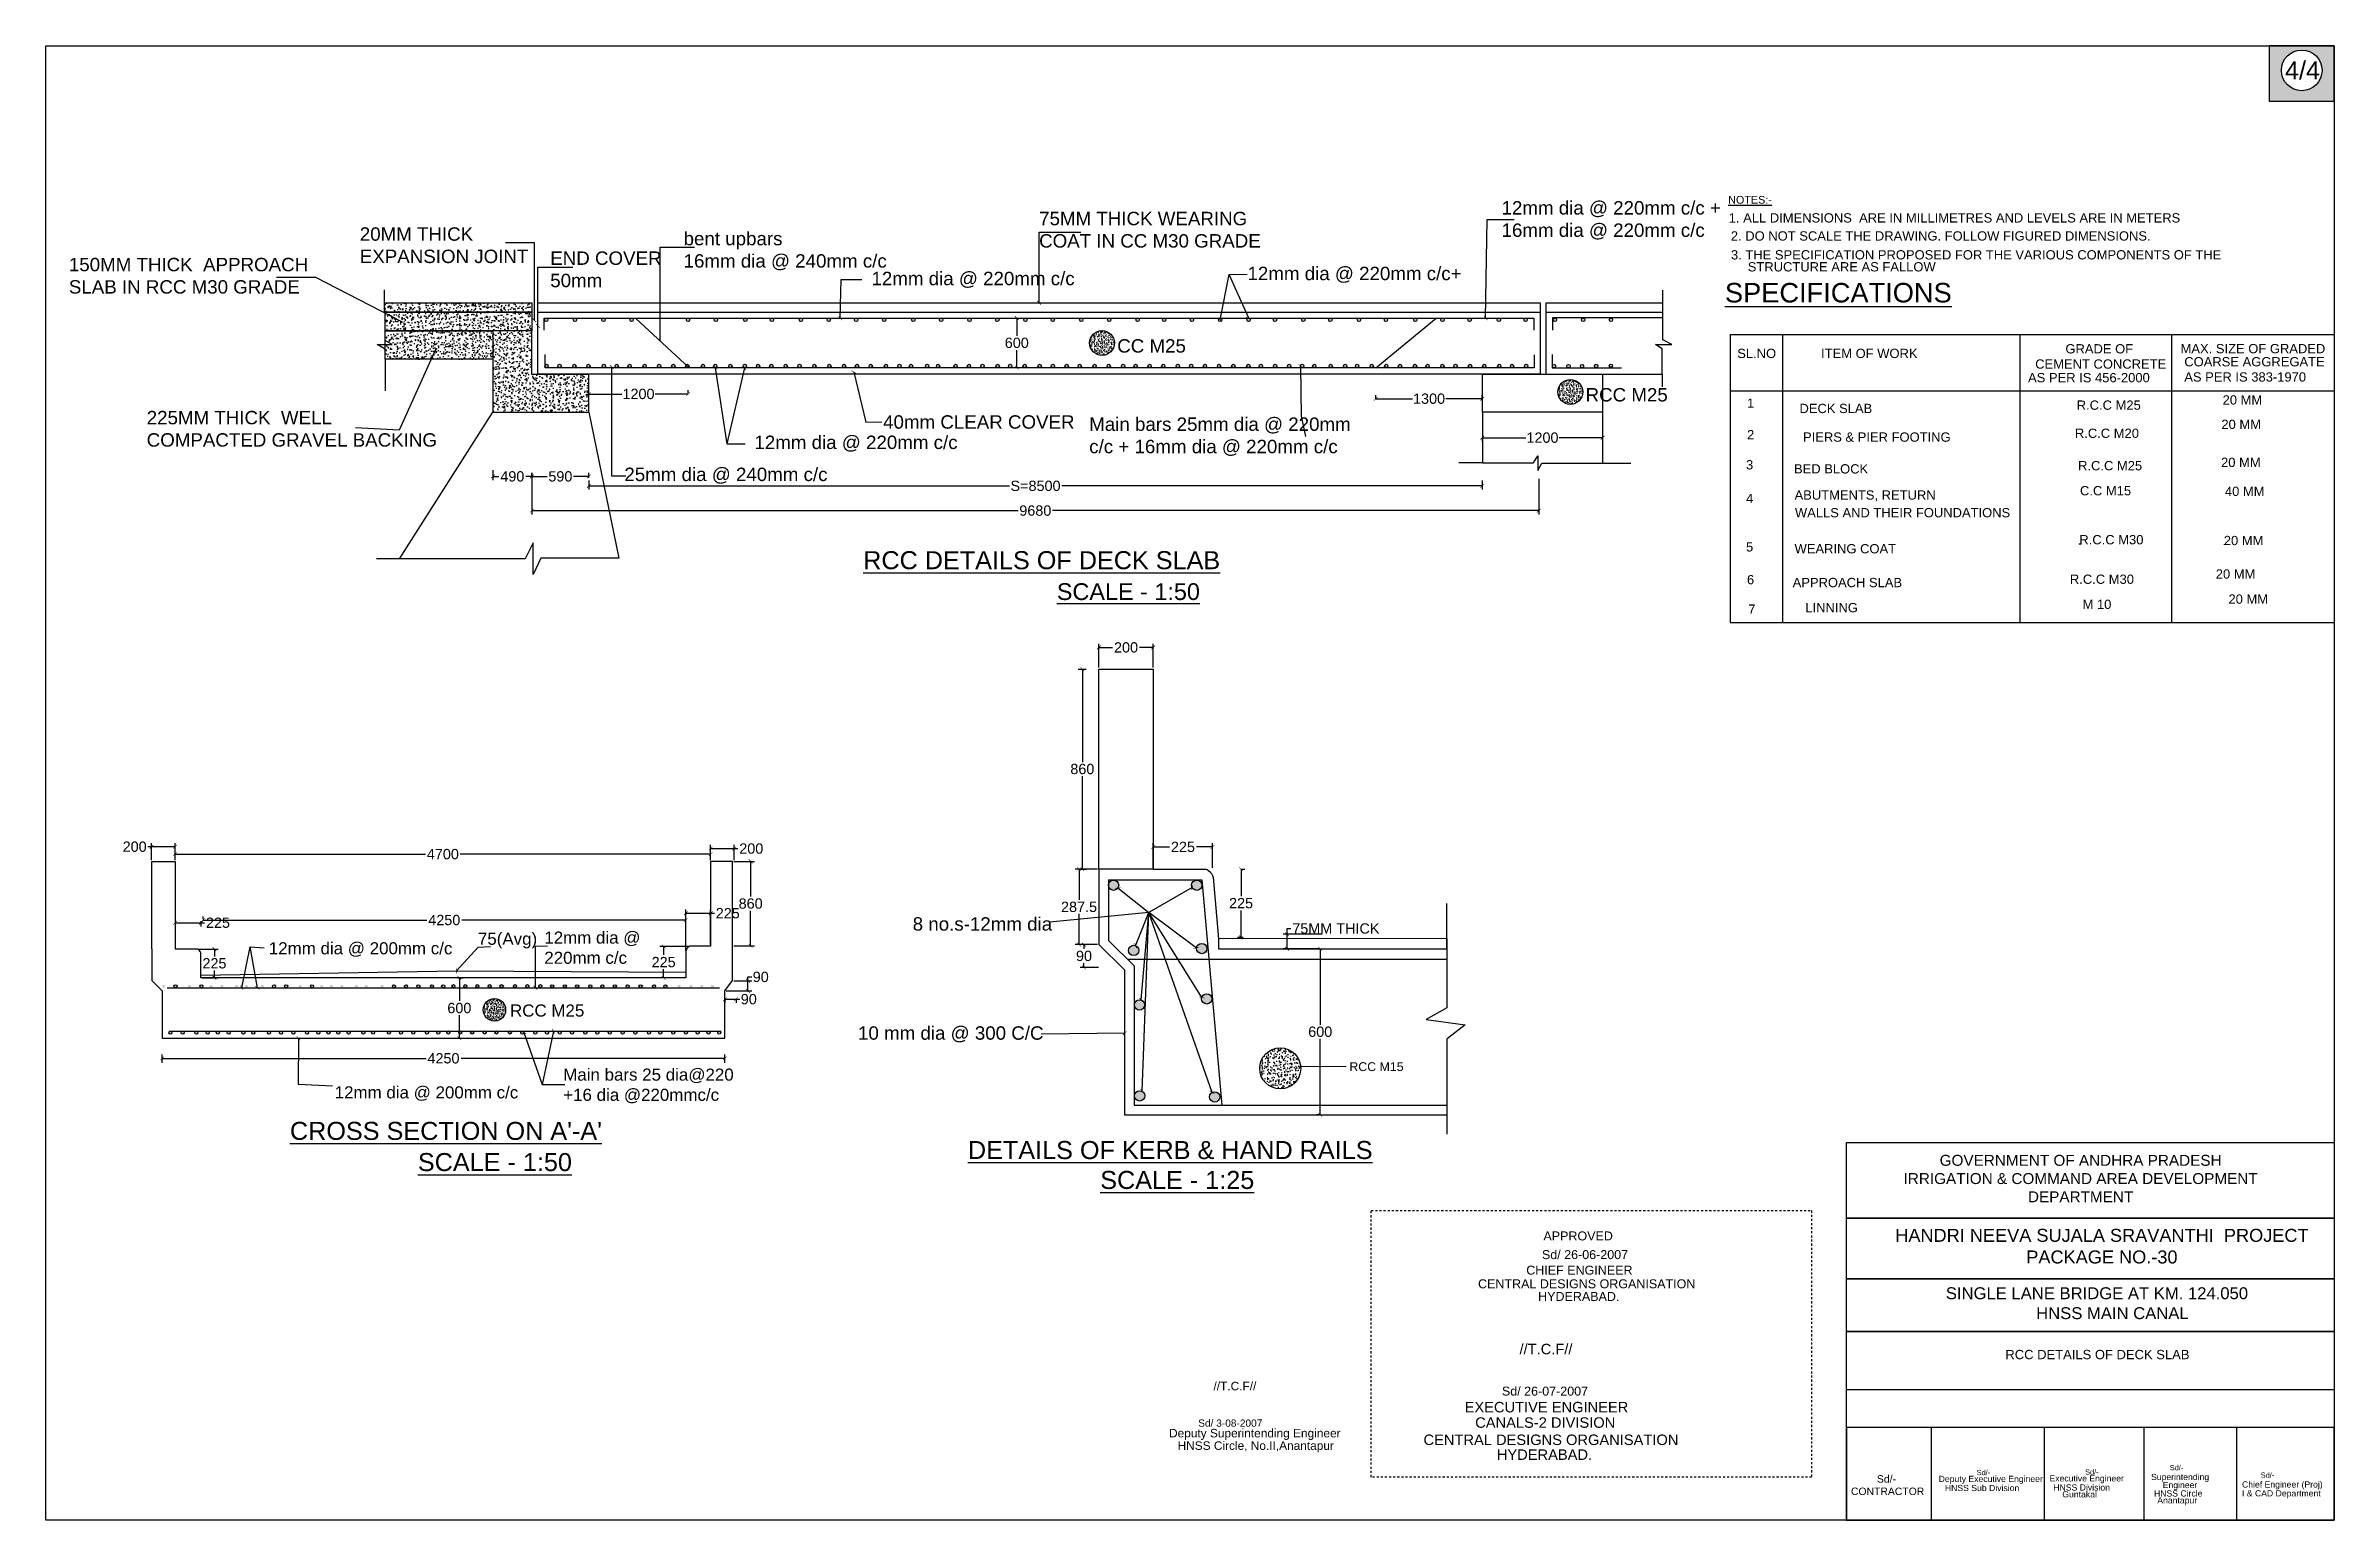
# Model space of a CAD drawing. Header units: inches. Extents: x 334 to 11487, y 261 to 10656.
# Drawn here: x 608.9 to 719.9, y 260.5 to 332.1 of the extents above; entities that cross this region are included whole.
import ezdxf

# ---------------------------------------------------------------- set-up
doc = ezdxf.new("R2010")
doc.units = ezdxf.units.IN
doc.header["$MEASUREMENT"] = 0
doc.linetypes.add('DASHDOT', pattern=[1, 0.5, -0.25, 0, -0.25])
for name, color, linetype in [('DIMENSION', 255, 'Continuous'), ('DRAWING', 7, 'Continuous'), ('HATCH', 7, 'Continuous'), ('TEXT', 255, 'Continuous')]:
    doc.layers.add(name, color=color, linetype=linetype)
doc.styles.get("Standard").update_dxf_attribs({"font": 'arial.ttf'})
doc.dimstyles.new('dig', dxfattribs={"dimtxt": 0.1875, "dimasz": 0.18, "dimexe": 0.18, "dimexo": 0.0625, "dimgap": 0.09, "dimtad": 0, "dimtih": 1, "dimtoh": 1, "dimdec": 4, "dimzin": 0, "dimdsep": 46, "dimtxsty": 'Standard', "dimblk": 'ARCHTICK', "dimcen": 0.09, "dimadec": 0, "dimazin": 0, "dimtfac": 1, "dimtdec": 4, "dimtofl": 0, "dimtmove": 0, "dimatfit": 3, "dimldrblk": 'ARCHTICK', "dimfxl": 1, "dimtolj": 1, "dimtzin": 0, "dimarcsym": 0})
pattern_1 = [(50, (198.6451, -229.39534), (0.46637983, -0.04080295), [0.0487668, -0.53643485]), (355, (198.6451, -229.39534), (-0.09021945, 0.48909342), [0.03901344, -0.42914788]), (100.451444, (198.68396, -229.39874), (0.37616037, 0.44829047), [0.0414454, -0.45589947]), (46.1842, (198.6451, -229.2653), (0.693946, -0.1076246), [0.0731502, -0.8046523]), (96.63564, (198.7029, -229.27426), (0.6077397, 0.63339535), [0.06216814, -0.6838496]), (351.18416, (198.6451, -229.2653), (0.6077397, 0.63339535), [0.0585202, -0.6437218]), (21, (198.7101, -229.2978), (0.38812332, -0.26179249), [0.0487668, -0.53643485]), (326, (198.7101, -229.2978), (0.15820948, 0.47151), [0.03901344, -0.42914788]), (71.451445, (198.74246, -229.3196), (0.5463328, 0.20971751), [0.0414454, -0.45589947]), (37.5, (198.6451, -229.39534), (0.00790663, 0.216455592), [0, -0.42394608, 0, -0.43565012, 0, -0.43077344]), (7.5, (198.6451, -229.39534), (0.17105414, 0.25645598), [0, -0.24838559, 0, -0.41419272, 0, -0.16418157]), (327.5, (198.5001, -229.39534), (0.34710419, -0.01466572), [0, -0.16255601, 0, -0.50717476, 0, -0.6729819]), (317.5, (198.43507, -229.39534), (0.37920168, 0.06509067), [0, -0.21132282, 0, -0.33681606, 0, -0.47791468])]

msp = doc.modelspace()

# ---------------------------------------------------------------- texts
at = {"layer": 'DIMENSION', "ltscale": 0.02}
for s, height, p in [('%%URCC DETAILS OF DECK SLAB', 0.875, (648.50975, 306.69792)), ('%%USCALE - 1:50', 0.8127801, (657.90261, 305.2038)), ("%%UCROSS SECTION ON A'-A'", 0.875, (620.70248, 279.003)), ('%%UDETAILS OF KERB & HAND RAILS', 0.875, (653.58998, 278.0739)), ('%%USCALE - 1:50', 0.875, (626.90806, 277.48941))]:
    msp.add_text(s, height=height, dxfattribs=at).set_placement(p)
at = {"layer": 'DIMENSION', "ltscale": 0.02, "attachment_point": 1}
for s, insert, char_height, width in [('12mm dia @ 220mm c/c + 16mm dia @ 220mm c/c', (679.47527, 324.55899), 0.6502241, 12.2350988), ('20MM THICK EXPANSION JOINT', (624.09046, 323.28819), 0.6502241, 8.1649069), ('bent upbars                       16mm dia @ 240mm c/c', (639.79799, 323.06739), 0.6502241, 10.7500532), ('75MM THICK WEARING COAT IN CC M30 GRADE', (657.04416, 324.0405), 0.6502241, 10.7500532), ('END COVER 50mm', (633.3294, 322.1177), 0.6502241, 5.5360501), ('150MM THICK  APPROACH SLAB IN RCC M30 GRADE', (609.97791, 321.80711), 0.6502241, 11.7858706), ('12mm dia @ 220mm c/c', (648.91069, 321.13047), 0.6502241, 10.7500532), ('12mm dia @ 220mm c/c+\\P', (667.15044, 321.37491), 0.6502241, 10.7500532), ('CC M25', (660.8337, 317.85989), 0.650224, 12.2350988), ('RCC M25', (683.55186, 315.48721), 0.650224, 12.2350988), ('225MM THICK  WELL COMPACTED GRAVEL BACKING', (613.75389, 314.38032), 0.6502241, 14.2758321), ('40mm CLEAR COVER', (649.47578, 314.16796), 0.6502241, 9.2826181), ('12mm dia @ 220mm c/c', (643.23281, 313.18024), 0.6502241, 10.7500532), ('Main bars 25mm dia @ 220mm c/c + 16mm dia @ 220mm c/c', (659.4743, 314.06045), 0.6502241, 13.1302415), ('25mm dia @ 240mm c/c', (636.92364, 311.62574), 0.6502241, 10.7500532), ('8 no.s-12mm dia', (650.91034, 289.80879), 0.6502241, 14.2758321), ('75(Avg)', (629.82134, 289.05861), 0.587523, 2.8501111), ('12mm dia @ 220mm c/c', (633.04049, 289.11497), 0.5875229, 6.7514814), ('12mm dia @ 200mm c/c', (619.6772, 288.59528), 0.5875229, 9.0086754), ('RCC M25{\\H0.7219x; }', (631.37823, 285.57477), 0.5875229, 4.3175799), ('10 mm dia @ 300 C/C', (648.25847, 284.515), 0.6502241, 14.2758321), ('Main bars 25 dia@220\\P+16 dia @220mmc/c', (633.95888, 282.46498), 0.5875229, 8.8146133), ('RCC M15', (672.09265, 282.77191), 0.429143, 2.6871403), ('12mm dia @ 200mm c/c', (622.87259, 281.60404), 0.5875229, 9.0086754)]:
    msp.add_mtext(s, dxfattribs=dict(at, insert=insert, char_height=char_height, width=width))
at = {"layer": 'TEXT'}
for s, height, p in [('4/4', 0.872604, (717.47949, 330.46587)), ('%%UNOTES:-', 0.375, (690.46688, 324.43691)), ('1. ALL DIMENSIONS  ARE IN MILLIMETRES AND LEVELS ARE IN METERS', 0.45, (690.49663, 323.52213)), ('2. DO NOT SCALE THE DRAWING. FOLLOW FIGURED DIMENSIONS. ', 0.45, (690.59963, 322.6462)), ('3. THE SPECIFICATION PROPOSED FOR THE VARIOUS COMPONENTS OF THE ', 0.45, (690.60506, 321.72968)), ('%%USPECIFICATIONS', 0.945, (690.3116, 319.64323)), ('GRADE OF', 0.45, (706.82829, 317.16869)), ('MAX. SIZE OF GRADED', 0.45, (712.41455, 317.17754)), ('SL.NO', 0.45, (690.9081, 316.94556)), ('ITEM OF WORK', 0.45, (694.97609, 316.94556)), ('CEMENT CONCRETE', 0.45, (705.36237, 316.42954)), ('COARSE AGGREGATE', 0.45, (712.59457, 316.54002)), ('AS PER IS 456-2000', 0.45, (705.01505, 315.769)), ('AS PER IS 383-1970', 0.45, (712.59457, 315.80181)), ('1', 0.45, (691.38282, 314.53065)), ('DECK SLAB', 0.45, (693.92779, 314.27419)), ('R.C.C M25', 0.45, (707.37542, 314.43495)), ('20 MM', 0.45, (714.4534, 314.68893)), ('2', 0.45, (691.38168, 312.99943)), ('PIERS & PIER FOOTING', 0.45, (694.09931, 312.88418)), ('R.C.C M20', 0.45, (707.28764, 313.07006)), ('20 MM', 0.45, (714.39384, 313.5034)), ('3', 0.45, (691.33422, 311.5402)), ('R.C.C M25', 0.45, (707.44217, 311.49803)), ('20 MM', 0.45, (714.37777, 311.65715)), ('BED BLOCK', 0.45, (693.66228, 311.3425)), ('4', 0.45, (691.33422, 309.90305)), ('ABUTMENTS, RETURN ', 0.45, (693.68911, 310.07272)), ('C.C M15', 0.45, (707.53462, 310.28199)), ('40 MM', 0.45, (714.56514, 310.25141)), ('WALLS AND THEIR FOUNDATIONS', 0.45, (693.70727, 309.2166)), ('5', 0.45, (691.33422, 307.55707)), ('WEARING COAT', 0.45, (693.68965, 307.46551)), ('-', 0.45, (707.44217, 307.74755)), ('R.C.C M30', 0.45, (707.50435, 307.90466)), ('-', 0.45, (714.47269, 307.71697)), ('20 MM', 0.45, (714.51112, 307.86495)), ('6', 0.45, (691.38168, 305.9657)), ('R.C.C M30', 0.45, (707.04457, 305.98661)), ('20 MM', 0.45, (714.12255, 306.24059)), ('APPROACH SLAB', 0.45, (693.59693, 305.82585)), ('20 MM', 0.45, (714.73737, 305.02269)), ('7', 0.45, (691.44303, 304.53534)), ('LINNING', 0.45, (694.21176, 304.60796)), ('M 10', 0.45, (707.65939, 304.76872)), ('%%USCALE - 1:25', 0.875, (660.00768, 276.62268)), (' APPROVED', 0.43395, (681.33854, 274.12601)), ('Sd/ 26-06-2007', 0.4339501, (681.43508, 273.2193)), ('CENTRAL DESIGNS ORGANISATION', 0.4339501, (678.33617, 271.80351)), ('CHIEF ENGINEER', 0.4339501, (680.67496, 272.46605)), ('HYDERABAD.', 0.43395, (681.25047, 271.18962)), ('SINGLE LANE BRIDGE AT KM. 124.050', 0.5775, (701.02749, 271.27339)), ('//T.C.F//', 0.508874, (680.34765, 268.60025)), ('//T.C.F//', 0.412092, (665.50228, 266.85071)), ('Sd/ 26-07-2007', 0.4339501, (679.4936, 266.59516)), ('Sd/ 3-08-2007', 0.3514181, (664.7614, 265.08376)), ('EXECUTIVE ENGINEER', 0.5088738, (677.68538, 265.78014)), ('CANALS-2 DIVISION', 0.5088738, (678.19764, 265.03206)), ('Deputy Superintending Engineer', 0.4120923, (663.34634, 264.56695)), ('HNSS Circle, No.II,Anantapur', 0.4120923, (663.76117, 263.96115)), ('CENTRAL DESIGNS ORGANISATION', 0.5088738, (675.69146, 264.19608)), ('HYDERABAD.', 0.508874, (679.24685, 263.4762)), ('Sd/-', 0.25583, (711.89083, 262.96938)), ('Deputy Executive Engineer', 0.3, (700.67898, 262.40189)), ('HNSS Sub Division', 0.3, (700.98098, 261.96087)), ('Sd/-', 0.25583, (702.52233, 262.73386)), (' Executive Engineer', 0.3, (705.93845, 262.42856)), ('HNSS Division', 0.3, (706.24045, 261.98754)), ('Sd/-', 0.25583, (707.7818, 262.76053)), ('Superintending ', 0.3, (710.98123, 262.49515)), ('HNSS Circle', 0.3, (711.12531, 261.69755)), ('Chief Engineer (Proj)', 0.3, (715.39396, 262.13234)), ('I & CAD Department', 0.3, (715.39405, 261.70225)), ('Sd/-', 0.25583, (716.30356, 262.60657)), ('Guntakal', 0.3, (706.67786, 261.65371)), ('Anantapur', 0.3, (711.28424, 261.36371))]:
    msp.add_text(s, height=height, dxfattribs=at).set_placement(p)
for s, insert, char_height, width, attachment_point in [('STRUCTURE ARE AS FALLOW', (691.4195, 321.59799), 0.45, 9.535411, 1), ('HANDRI NEEVA SUJALA SRAVANTHI  PROJECT\\PPACKAGE NO.-30', (708.59803, 274.6866), 0.63, 27, 2), (' HNSS MAIN CANAL', (705.18539, 270.88413), 0.5775, 7.9718045, 1), ('Engineer', (711.54815, 262.405), 0.3, 1.7327149, 1)]:
    msp.add_mtext(s, dxfattribs=dict(at, insert=insert, char_height=char_height, width=width, attachment_point=attachment_point))
at = {"layer": 'TEXT', "color": 7}
for s, insert, char_height, width, attachment_point in [('GOVERNMENT OF ANDHRA PRADESH\\PIRRIGATION & COMMAND AREA DEVELOPMENT DEPARTMENT', (707.56524, 277.12671), 0.5308065, 20.4019406, 5), ('RCC DETAILS OF DECK SLAB ', (703.91585, 268.81253), 0.4511855, 10.0249583, 1), ('         Sd/-\\PCONTRACTOR', (696.42449, 262.24858), 0.3609484, 5.373782, 4)]:
    msp.add_mtext(s, dxfattribs=dict(at, insert=insert, char_height=char_height, width=width, attachment_point=attachment_point))

# ---------------------------------------------------------------- blocks, each defined once
blk = doc.blocks.new('_ArchTick')
at = {"color": 0, "linetype": 'ByBlock', "const_width": 0.15}
blk.add_lwpolyline([(-0.5, -0.5), (0.5, 0.5)], dxfattribs=at)
blk = doc.blocks.new('*D35')
at = {"layer": 'Defpoints', "color": 0, "ltscale": 0.02, "transparency": 16777216}
for p in [(635.2, 315.2), (640.02, 315.2), (640.02, 315.2)]:
    blk.add_point(p, dxfattribs=at)
at = {"layer": 'DIMENSION', "color": 0, "lineweight": -2, "ltscale": 0.02, "transparency": 16777216}
for p, q in [((635.2, 315.26), (635.2, 315.38)), ((640.02, 315.26), (640.02, 315.38)), ((635.2, 315.2), (636.8, 315.2)), ((640.02, 315.2), (638.42, 315.2))]:
    blk.add_line(p, q, dxfattribs=at)
at = {"layer": 'DIMENSION', "color": 0, "lineweight": -2, "ltscale": 0.02, "transparency": 16777216, "xscale": 0.18, "yscale": 0.18, "zscale": 0.18, "rotation": 180}
blk.add_blockref('_ArchTick', (635.2, 315.2), dxfattribs=at)
at = {"layer": 'DIMENSION', "color": 0, "lineweight": -2, "ltscale": 0.02, "transparency": 16777216, "xscale": 0.18, "yscale": 0.18, "zscale": 0.18}
blk.add_blockref('_ArchTick', (640.02, 315.2), dxfattribs=at)
at = {"layer": 'DIMENSION', "color": 0, "ltscale": 0.02, "transparency": 16777216, "insert": (637.61, 315.2), "char_height": 0.5, "attachment_point": 5}
blk.add_mtext('\\A1;1200', dxfattribs=at)
blk = doc.blocks.new('*D36')
at = {"layer": 'Defpoints', "color": 0, "ltscale": 0.02, "transparency": 16777216}
for p in [(630.55, 311.57), (632.44, 311.43), (632.44, 311.2)]:
    blk.add_point(p, dxfattribs=at)
at = {"layer": 'DIMENSION', "color": 0, "lineweight": -2, "ltscale": 0.02, "transparency": 16777216}
for p, q in [((630.55, 311.51), (630.55, 311.02)), ((630.55, 311.2), (630.84, 311.2)), ((632.44, 311.2), (632.14, 311.2)), ((632.44, 311.37), (632.44, 311.02))]:
    blk.add_line(p, q, dxfattribs=at)
at = {"layer": 'DIMENSION', "color": 0, "lineweight": -2, "ltscale": 0.02, "transparency": 16777216, "xscale": 0.18, "yscale": 0.18, "zscale": 0.18, "rotation": 180}
blk.add_blockref('_ArchTick', (630.55, 311.2), dxfattribs=at)
at = {"layer": 'DIMENSION', "color": 0, "lineweight": -2, "ltscale": 0.02, "transparency": 16777216, "xscale": 0.18, "yscale": 0.18, "zscale": 0.18}
blk.add_blockref('_ArchTick', (632.44, 311.2), dxfattribs=at)
at = {"layer": 'DIMENSION', "color": 0, "ltscale": 0.02, "transparency": 16777216, "insert": (631.49, 311.2), "char_height": 0.5, "attachment_point": 5}
blk.add_mtext('\\A1;490', dxfattribs=at)
blk = doc.blocks.new('*D37')
at = {"layer": 'Defpoints', "color": 0, "ltscale": 0.02, "transparency": 16777216}
for p in [(632.44, 311.2), (632.44, 311.2), (635.2, 311.07)]:
    blk.add_point(p, dxfattribs=at)
at = {"layer": 'DIMENSION', "color": 0, "lineweight": -2, "ltscale": 0.02, "transparency": 16777216}
for p, q in [((632.44, 311.26), (632.44, 311.38)), ((632.44, 311.2), (633.18, 311.2)), ((635.2, 311.2), (634.46, 311.2)), ((635.2, 311.14), (635.2, 311.38))]:
    blk.add_line(p, q, dxfattribs=at)
at = {"layer": 'DIMENSION', "color": 0, "lineweight": -2, "ltscale": 0.02, "transparency": 16777216, "xscale": 0.18, "yscale": 0.18, "zscale": 0.18, "rotation": 180}
blk.add_blockref('_ArchTick', (632.44, 311.2), dxfattribs=at)
at = {"layer": 'DIMENSION', "color": 0, "lineweight": -2, "ltscale": 0.02, "transparency": 16777216, "xscale": 0.18, "yscale": 0.18, "zscale": 0.18}
blk.add_blockref('_ArchTick', (635.2, 311.2), dxfattribs=at)
at = {"layer": 'DIMENSION', "color": 0, "ltscale": 0.02, "transparency": 16777216, "insert": (633.82, 311.2), "char_height": 0.5, "attachment_point": 5}
blk.add_mtext('\\A1;590', dxfattribs=at)
blk = doc.blocks.new('*D38')
at = {"layer": 'Defpoints', "color": 0, "ltscale": 0.02, "transparency": 16777216}
for p in [(635.2, 311.07), (678.54, 311.07), (678.54, 310.74)]:
    blk.add_point(p, dxfattribs=at)
at = {"layer": 'DIMENSION', "color": 0, "lineweight": -2, "ltscale": 0.02, "transparency": 16777216}
for p, q in [((635.2, 311.01), (635.2, 310.56)), ((678.54, 311.01), (678.54, 310.56)), ((635.2, 310.74), (655.6, 310.74)), ((678.54, 310.74), (658.14, 310.74))]:
    blk.add_line(p, q, dxfattribs=at)
at = {"layer": 'DIMENSION', "color": 0, "lineweight": -2, "ltscale": 0.02, "transparency": 16777216, "xscale": 0.18, "yscale": 0.18, "zscale": 0.18, "rotation": 180}
blk.add_blockref('_ArchTick', (635.2, 310.74), dxfattribs=at)
at = {"layer": 'DIMENSION', "color": 0, "lineweight": -2, "ltscale": 0.02, "transparency": 16777216, "xscale": 0.18, "yscale": 0.18, "zscale": 0.18}
blk.add_blockref('_ArchTick', (678.54, 310.74), dxfattribs=at)
at = {"layer": 'DIMENSION', "color": 0, "ltscale": 0.02, "transparency": 16777216, "insert": (656.87, 310.74), "char_height": 0.5, "attachment_point": 5}
blk.add_mtext('\\A1;S=8500', dxfattribs=at)
blk = doc.blocks.new('*D39')
at = {"layer": 'Defpoints', "color": 0, "ltscale": 0.02, "transparency": 16777216}
for p in [(632.44, 311.16), (681.28, 311.16), (681.28, 309.54)]:
    blk.add_point(p, dxfattribs=at)
at = {"layer": 'DIMENSION', "color": 0, "lineweight": -2, "ltscale": 0.02, "transparency": 16777216}
for p, q in [((632.44, 311.09), (632.44, 309.36)), ((681.28, 311.09), (681.28, 309.36)), ((632.44, 309.54), (656.02, 309.54)), ((681.28, 309.54), (657.69, 309.54))]:
    blk.add_line(p, q, dxfattribs=at)
at = {"layer": 'DIMENSION', "color": 0, "lineweight": -2, "ltscale": 0.02, "transparency": 16777216, "xscale": 0.18, "yscale": 0.18, "zscale": 0.18, "rotation": 180}
blk.add_blockref('_ArchTick', (632.44, 309.54), dxfattribs=at)
at = {"layer": 'DIMENSION', "color": 0, "lineweight": -2, "ltscale": 0.02, "transparency": 16777216, "xscale": 0.18, "yscale": 0.18, "zscale": 0.18}
blk.add_blockref('_ArchTick', (681.28, 309.54), dxfattribs=at)
at = {"layer": 'DIMENSION', "color": 0, "ltscale": 0.02, "transparency": 16777216, "insert": (656.86, 309.54), "char_height": 0.5, "attachment_point": 5}
blk.add_mtext('\\A1;9680', dxfattribs=at)
blk = doc.blocks.new('*D40')
at = {"layer": 'Defpoints', "color": 0, "ltscale": 0.02, "transparency": 16777216}
for p in [(673.37, 314.97), (673.37, 314.9), (678.54, 314.9)]:
    blk.add_point(p, dxfattribs=at)
at = {"layer": 'DIMENSION', "color": 0, "lineweight": -2, "ltscale": 0.02, "transparency": 16777216}
for p, q in [((673.37, 314.97), (673.37, 315.15)), ((673.37, 314.97), (675.15, 314.97)), ((678.54, 314.97), (676.77, 314.97)), ((678.54, 314.97), (678.54, 315.15))]:
    blk.add_line(p, q, dxfattribs=at)
at = {"layer": 'DIMENSION', "color": 0, "lineweight": -2, "ltscale": 0.02, "transparency": 16777216, "xscale": 0.18, "yscale": 0.18, "zscale": 0.18, "rotation": 180}
blk.add_blockref('_ArchTick', (673.37, 314.97), dxfattribs=at)
at = {"layer": 'DIMENSION', "color": 0, "lineweight": -2, "ltscale": 0.02, "transparency": 16777216, "xscale": 0.18, "yscale": 0.18, "zscale": 0.18}
blk.add_blockref('_ArchTick', (678.54, 314.97), dxfattribs=at)
at = {"layer": 'DIMENSION', "color": 0, "ltscale": 0.02, "transparency": 16777216, "insert": (675.96, 314.97), "char_height": 0.5, "attachment_point": 5}
blk.add_mtext('\\A1;1300', dxfattribs=at)
blk = doc.blocks.new('*D41')
at = {"layer": 'Defpoints', "color": 0, "ltscale": 0.02, "transparency": 16777216}
for p in [(678.54, 313.09), (684.38, 313.09), (684.38, 313.08)]:
    blk.add_point(p, dxfattribs=at)
at = {"layer": 'DIMENSION', "color": 0, "lineweight": -2, "ltscale": 0.02, "transparency": 16777216}
for p, q in [((678.54, 313.08), (680.65, 313.08)), ((684.38, 313.08), (682.27, 313.08)), ((678.54, 313.03), (678.54, 312.9)), ((684.38, 313.03), (684.38, 312.9))]:
    blk.add_line(p, q, dxfattribs=at)
at = {"layer": 'DIMENSION', "color": 0, "lineweight": -2, "ltscale": 0.02, "transparency": 16777216, "xscale": 0.18, "yscale": 0.18, "zscale": 0.18, "rotation": 180}
blk.add_blockref('_ArchTick', (678.54, 313.08), dxfattribs=at)
at = {"layer": 'DIMENSION', "color": 0, "lineweight": -2, "ltscale": 0.02, "transparency": 16777216, "xscale": 0.18, "yscale": 0.18, "zscale": 0.18}
blk.add_blockref('_ArchTick', (684.38, 313.08), dxfattribs=at)
at = {"layer": 'DIMENSION', "color": 0, "ltscale": 0.02, "transparency": 16777216, "insert": (681.46, 313.08), "char_height": 0.5, "attachment_point": 5}
blk.add_mtext('\\A1;1200', dxfattribs=at)
blk = doc.blocks.new('*D42')
at = {"layer": 'Defpoints', "color": 0, "ltscale": 0.02, "transparency": 16777216}
for p in [(655.81, 318.88), (655.96, 318.88), (655.94, 316.48)]:
    blk.add_point(p, dxfattribs=at)
at = {"layer": 'DIMENSION', "color": 0, "lineweight": -2, "ltscale": 0.02, "transparency": 16777216}
for p, q in [((655.87, 318.88), (656.14, 318.88)), ((655.96, 318.88), (655.96, 318.02)), ((655.96, 316.48), (655.96, 317.33)), ((656.01, 316.48), (656.14, 316.48))]:
    blk.add_line(p, q, dxfattribs=at)
at = {"layer": 'DIMENSION', "color": 0, "lineweight": -2, "ltscale": 0.02, "transparency": 16777216, "xscale": 0.18, "yscale": 0.18, "zscale": 0.18}
for p, rotation in [((655.96, 318.88), 90), ((655.96, 316.48), 270)]:
    blk.add_blockref('_ArchTick', p, dxfattribs=dict(at, rotation=rotation))
at = {"layer": 'DIMENSION', "color": 0, "ltscale": 0.02, "transparency": 16777216, "insert": (655.96, 317.68), "char_height": 0.5, "attachment_point": 5}
blk.add_mtext('\\A1;600', dxfattribs=at)
blk = doc.blocks.new('*D43')
at = {"layer": 'Defpoints', "color": 0, "ltscale": 0.02, "transparency": 16777216}
for p in [(670.68, 288.28), (670.68, 288.28), (670.68, 280.22)]:
    blk.add_point(p, dxfattribs=at)
at = {"layer": 'DIMENSION', "color": 0, "lineweight": -2, "ltscale": 0.02, "transparency": 16777216}
for p, q in [((670.62, 288.28), (670.5, 288.28)), ((670.68, 288.28), (670.68, 284.59)), ((670.68, 280.22), (670.68, 283.9)), ((670.62, 280.22), (670.5, 280.22))]:
    blk.add_line(p, q, dxfattribs=at)
at = {"layer": 'DIMENSION', "color": 0, "lineweight": -2, "ltscale": 0.02, "transparency": 16777216, "xscale": 0.18, "yscale": 0.18, "zscale": 0.18}
for p, rotation in [((670.68, 288.28), 90), ((670.68, 280.22), 270)]:
    blk.add_blockref('_ArchTick', p, dxfattribs=dict(at, rotation=rotation))
at = {"layer": 'DIMENSION', "color": 0, "ltscale": 0.02, "transparency": 16777216, "insert": (670.68, 284.25), "char_height": 0.5, "attachment_point": 5}
blk.add_mtext('\\A1;600', dxfattribs=at)
blk = doc.blocks.new('*D44')
at = {"layer": 'Defpoints', "color": 0, "ltscale": 0.02, "transparency": 16777216}
for p in [(659.94, 288.48), (659.22, 287.37), (659.99, 287.37)]:
    blk.add_point(p, dxfattribs=at)
at = {"layer": 'DIMENSION', "color": 0, "lineweight": -2, "ltscale": 0.02, "transparency": 16777216}
for p, q in [((659.88, 288.48), (659.04, 288.48)), ((659.22, 288.48), (659.22, 288.27)), ((659.22, 287.37), (659.22, 287.58)), ((659.93, 287.37), (659.04, 287.37))]:
    blk.add_line(p, q, dxfattribs=at)
at = {"layer": 'DIMENSION', "color": 0, "lineweight": -2, "ltscale": 0.02, "transparency": 16777216, "xscale": 0.18, "yscale": 0.18, "zscale": 0.18}
for p, rotation in [((659.22, 288.48), 90), ((659.22, 287.37), 270)]:
    blk.add_blockref('_ArchTick', p, dxfattribs=dict(at, rotation=rotation))
at = {"layer": 'DIMENSION', "color": 0, "ltscale": 0.02, "transparency": 16777216, "insert": (659.22, 287.93), "char_height": 0.5, "attachment_point": 5}
blk.add_mtext('\\A1;90', dxfattribs=at)
blk = doc.blocks.new('*D45')
at = {"layer": 'Defpoints', "color": 0, "ltscale": 0.02, "transparency": 16777216}
for p in [(658.98, 292.14), (659.94, 292.14), (659.94, 288.48)]:
    blk.add_point(p, dxfattribs=at)
at = {"layer": 'DIMENSION', "color": 0, "lineweight": -2, "ltscale": 0.02, "transparency": 16777216}
for p, q in [((659.88, 292.14), (658.8, 292.14)), ((658.98, 292.14), (658.98, 290.66)), ((658.98, 288.48), (658.98, 289.97)), ((659.88, 288.48), (658.8, 288.48))]:
    blk.add_line(p, q, dxfattribs=at)
at = {"layer": 'DIMENSION', "color": 0, "lineweight": -2, "ltscale": 0.02, "transparency": 16777216, "xscale": 0.18, "yscale": 0.18, "zscale": 0.18}
for p, rotation in [((658.98, 292.14), 90), ((658.98, 288.48), 270)]:
    blk.add_blockref('_ArchTick', p, dxfattribs=dict(at, rotation=rotation))
at = {"layer": 'DIMENSION', "color": 0, "ltscale": 0.02, "transparency": 16777216, "insert": (658.98, 290.31), "char_height": 0.5, "attachment_point": 5}
blk.add_mtext('\\A1;287.5', dxfattribs=at)
blk = doc.blocks.new('*D46')
at = {"layer": 'Defpoints', "color": 0, "ltscale": 0.02, "transparency": 16777216}
for p in [(662.58, 302.9), (659.94, 301.85), (662.58, 301.85)]:
    blk.add_point(p, dxfattribs=at)
at = {"layer": 'DIMENSION', "color": 0, "lineweight": -2, "ltscale": 0.02, "transparency": 16777216}
for p, q in [((659.94, 301.92), (659.94, 303.08)), ((662.58, 301.92), (662.58, 303.08)), ((659.94, 302.9), (660.61, 302.9)), ((662.58, 302.9), (661.91, 302.9))]:
    blk.add_line(p, q, dxfattribs=at)
at = {"layer": 'DIMENSION', "color": 0, "lineweight": -2, "ltscale": 0.02, "transparency": 16777216, "xscale": 0.18, "yscale": 0.18, "zscale": 0.18, "rotation": 180}
blk.add_blockref('_ArchTick', (659.94, 302.9), dxfattribs=at)
at = {"layer": 'DIMENSION', "color": 0, "lineweight": -2, "ltscale": 0.02, "transparency": 16777216, "xscale": 0.18, "yscale": 0.18, "zscale": 0.18}
blk.add_blockref('_ArchTick', (662.58, 302.9), dxfattribs=at)
at = {"layer": 'DIMENSION', "color": 0, "ltscale": 0.02, "transparency": 16777216, "insert": (661.26, 302.9), "char_height": 0.5, "attachment_point": 5}
blk.add_mtext('\\A1;200', dxfattribs=at)
blk = doc.blocks.new('*D47')
at = {"layer": 'Defpoints', "color": 0, "ltscale": 0.02, "transparency": 16777216}
for p in [(665.46, 293.22), (662.58, 292.14), (665.46, 292.14)]:
    blk.add_point(p, dxfattribs=at)
at = {"layer": 'DIMENSION', "color": 0, "lineweight": -2, "ltscale": 0.02, "transparency": 16777216}
for p, q in [((662.58, 292.2), (662.58, 293.4)), ((662.58, 293.22), (663.37, 293.22)), ((665.46, 293.22), (664.67, 293.22)), ((665.46, 292.2), (665.46, 293.4))]:
    blk.add_line(p, q, dxfattribs=at)
at = {"layer": 'DIMENSION', "color": 0, "lineweight": -2, "ltscale": 0.02, "transparency": 16777216, "xscale": 0.18, "yscale": 0.18, "zscale": 0.18, "rotation": 180}
blk.add_blockref('_ArchTick', (662.58, 293.22), dxfattribs=at)
at = {"layer": 'DIMENSION', "color": 0, "lineweight": -2, "ltscale": 0.02, "transparency": 16777216, "xscale": 0.18, "yscale": 0.18, "zscale": 0.18}
blk.add_blockref('_ArchTick', (665.46, 293.22), dxfattribs=at)
at = {"layer": 'DIMENSION', "color": 0, "ltscale": 0.02, "transparency": 16777216, "insert": (664.02, 293.22), "char_height": 0.5, "attachment_point": 5}
blk.add_mtext('\\A1;225', dxfattribs=at)
blk = doc.blocks.new('*D48')
at = {"layer": 'Defpoints', "color": 0, "ltscale": 0.02, "transparency": 16777216}
for p in [(658.87, 301.85), (659.14, 301.85), (658.98, 292.14)]:
    blk.add_point(p, dxfattribs=at)
at = {"layer": 'DIMENSION', "color": 0, "lineweight": -2, "ltscale": 0.02, "transparency": 16777216}
for p, q in [((658.93, 301.85), (659.32, 301.85)), ((659.14, 301.85), (659.14, 297.34)), ((659.14, 292.14), (659.14, 296.65)), ((659.05, 292.14), (659.32, 292.14))]:
    blk.add_line(p, q, dxfattribs=at)
at = {"layer": 'DIMENSION', "color": 0, "lineweight": -2, "ltscale": 0.02, "transparency": 16777216, "xscale": 0.18, "yscale": 0.18, "zscale": 0.18}
for p, rotation in [((659.14, 301.85), 90), ((659.14, 292.14), 270)]:
    blk.add_blockref('_ArchTick', p, dxfattribs=dict(at, rotation=rotation))
at = {"layer": 'DIMENSION', "color": 0, "ltscale": 0.02, "transparency": 16777216, "insert": (659.14, 297), "char_height": 0.5, "attachment_point": 5}
blk.add_mtext('\\A1;860', dxfattribs=at)
blk = doc.blocks.new('*D49')
at = {"layer": 'Defpoints', "color": 0, "ltscale": 0.02, "transparency": 16777216}
for p in [(666.77, 292.14), (666.84, 288.83), (667, 288.83)]:
    blk.add_point(p, dxfattribs=at)
at = {"layer": 'DIMENSION', "color": 0, "lineweight": -2, "ltscale": 0.02, "transparency": 16777216}
for p, q in [((666.83, 292.14), (667.02, 292.14)), ((666.84, 292.14), (666.84, 290.83)), ((666.84, 288.83), (666.84, 290.14)), ((666.94, 288.83), (666.66, 288.83))]:
    blk.add_line(p, q, dxfattribs=at)
at = {"layer": 'DIMENSION', "color": 0, "lineweight": -2, "ltscale": 0.02, "transparency": 16777216, "xscale": 0.18, "yscale": 0.18, "zscale": 0.18}
for p, rotation in [((666.84, 292.14), 90), ((666.84, 288.83), 270)]:
    blk.add_blockref('_ArchTick', p, dxfattribs=dict(at, rotation=rotation))
at = {"layer": 'DIMENSION', "color": 0, "ltscale": 0.02, "transparency": 16777216, "insert": (666.84, 290.49), "char_height": 0.5, "attachment_point": 5}
blk.add_mtext('\\A1;225', dxfattribs=at)
blk = doc.blocks.new('*D50')
at = {"layer": 'Defpoints', "color": 0, "ltscale": 0.02, "transparency": 16777216}
for p in [(669.07, 288.98), (670.83, 288.98), (670.68, 288.28)]:
    blk.add_point(p, dxfattribs=at)
at = {"layer": 'DIMENSION', "color": 0, "lineweight": -2, "ltscale": 0.02, "transparency": 16777216}
for p, q in [((670.77, 288.98), (668.89, 288.98)), ((669.07, 288.98), (669.07, 289.26)), ((669.07, 289.26), (669.25, 289.26)), ((669.07, 288.28), (669.07, 288.98)), ((670.62, 288.28), (668.89, 288.28))]:
    blk.add_line(p, q, dxfattribs=at)
at = {"layer": 'DIMENSION', "color": 0, "lineweight": -2, "ltscale": 0.02, "transparency": 16777216, "xscale": 0.18, "yscale": 0.18, "zscale": 0.18}
for p, rotation in [((669.07, 288.98), 90), ((669.07, 288.28), 270)]:
    blk.add_blockref('_ArchTick', p, dxfattribs=dict(at, rotation=rotation))
at = {"layer": 'DIMENSION', "color": 0, "ltscale": 0.02, "transparency": 16777216, "insert": (671.44, 289.26), "char_height": 0.5, "attachment_point": 5}
blk.add_mtext('\\A1;75MM THICK', dxfattribs=at)
blk = doc.blocks.new('*D51')
at = {"layer": 'Defpoints', "color": 0, "ltscale": 0.02, "transparency": 16777216}
for p in [(614.5, 282.69), (641.8, 282.96), (641.8, 282.69)]:
    blk.add_point(p, dxfattribs=at)
at = {"layer": 'DIMENSION', "color": 0, "lineweight": -2, "ltscale": 0.02, "transparency": 16777216}
for p, q in [((614.5, 282.75), (614.5, 283.14)), ((641.8, 282.75), (641.8, 283.14)), ((614.5, 282.96), (627.31, 282.96)), ((641.8, 282.96), (629, 282.96))]:
    blk.add_line(p, q, dxfattribs=at)
at = {"layer": 'DIMENSION', "color": 0, "lineweight": -2, "ltscale": 0.02, "transparency": 16777216, "xscale": 0.18, "yscale": 0.18, "zscale": 0.18, "rotation": 180}
blk.add_blockref('_ArchTick', (614.5, 282.96), dxfattribs=at)
at = {"layer": 'DIMENSION', "color": 0, "lineweight": -2, "ltscale": 0.02, "transparency": 16777216, "xscale": 0.18, "yscale": 0.18, "zscale": 0.18}
blk.add_blockref('_ArchTick', (641.8, 282.96), dxfattribs=at)
at = {"layer": 'DIMENSION', "color": 0, "ltscale": 0.02, "transparency": 16777216, "insert": (628.15, 282.96), "char_height": 0.5, "attachment_point": 5}
blk.add_mtext('\\A1;4250', dxfattribs=at)
blk = doc.blocks.new('*D54')
at = {"layer": 'Defpoints', "color": 0, "ltscale": 0.02, "transparency": 16777216}
for p in [(628.8, 286.87), (628.8, 283.94), (628.92, 283.94)]:
    blk.add_point(p, dxfattribs=at)
at = {"layer": 'DIMENSION', "color": 0, "lineweight": -2, "ltscale": 0.02, "transparency": 16777216}
for p, q in [((628.86, 286.87), (629.1, 286.87)), ((628.92, 286.87), (628.92, 285.75)), ((628.92, 283.94), (628.92, 285.06)), ((628.86, 283.94), (629.1, 283.94))]:
    blk.add_line(p, q, dxfattribs=at)
at = {"layer": 'DIMENSION', "color": 0, "lineweight": -2, "ltscale": 0.02, "transparency": 16777216, "xscale": 0.18, "yscale": 0.18, "zscale": 0.18}
for p, rotation in [((628.92, 286.87), 90), ((628.92, 283.94), 270)]:
    blk.add_blockref('_ArchTick', p, dxfattribs=dict(at, rotation=rotation))
at = {"layer": 'DIMENSION', "color": 0, "ltscale": 0.02, "transparency": 16777216, "insert": (628.92, 285.4), "char_height": 0.5, "attachment_point": 5}
blk.add_mtext('\\A1;600', dxfattribs=at)
blk = doc.blocks.new('*D55')
at = {"layer": 'Defpoints', "color": 0, "ltscale": 0.02, "transparency": 16777216}
for p in [(640.09, 288.39), (638.83, 286.87), (639.9, 286.87)]:
    blk.add_point(p, dxfattribs=at)
at = {"layer": 'DIMENSION', "color": 0, "lineweight": -2, "ltscale": 0.02, "transparency": 16777216}
for p, q in [((640.03, 288.39), (638.65, 288.39)), ((638.83, 288.39), (638.83, 287.98)), ((639.84, 286.87), (638.65, 286.87)), ((638.83, 286.87), (638.83, 287.29))]:
    blk.add_line(p, q, dxfattribs=at)
at = {"layer": 'DIMENSION', "color": 0, "lineweight": -2, "ltscale": 0.02, "transparency": 16777216, "xscale": 0.18, "yscale": 0.18, "zscale": 0.18}
for p, rotation in [((638.83, 288.39), 90), ((638.83, 286.87), 270)]:
    blk.add_blockref('_ArchTick', p, dxfattribs=dict(at, rotation=rotation))
at = {"layer": 'DIMENSION', "color": 0, "ltscale": 0.02, "transparency": 16777216, "insert": (638.83, 287.63), "char_height": 0.5, "attachment_point": 5}
blk.add_mtext('\\A1;225', dxfattribs=at)
blk = doc.blocks.new('*D56')
at = {"layer": 'Defpoints', "color": 0, "ltscale": 0.02, "transparency": 16777216}
for p in [(641.8, 285.88), (642.34, 285.88), (642.34, 285.83)]:
    blk.add_point(p, dxfattribs=at)
at = {"layer": 'DIMENSION', "color": 0, "lineweight": -2, "ltscale": 0.02, "transparency": 16777216}
for p, q in [((641.8, 285.83), (642.34, 285.83)), ((641.8, 285.81), (641.8, 285.65)), ((642.34, 285.83), (642.52, 285.83)), ((642.34, 285.81), (642.34, 285.65))]:
    blk.add_line(p, q, dxfattribs=at)
at = {"layer": 'DIMENSION', "color": 0, "lineweight": -2, "ltscale": 0.02, "transparency": 16777216, "xscale": 0.18, "yscale": 0.18, "zscale": 0.18, "rotation": 180}
blk.add_blockref('_ArchTick', (641.8, 285.83), dxfattribs=at)
at = {"layer": 'DIMENSION', "color": 0, "lineweight": -2, "ltscale": 0.02, "transparency": 16777216, "xscale": 0.18, "yscale": 0.18, "zscale": 0.18}
blk.add_blockref('_ArchTick', (642.34, 285.83), dxfattribs=at)
at = {"layer": 'DIMENSION', "color": 0, "ltscale": 0.02, "transparency": 16777216, "insert": (642.96, 285.83), "char_height": 0.5, "attachment_point": 5}
blk.add_mtext('\\A1;90', dxfattribs=at)
blk = doc.blocks.new('*D57')
at = {"layer": 'Defpoints', "color": 0, "ltscale": 0.02, "transparency": 16777216}
for p in [(642.18, 286.73), (642.92, 286.73), (641.8, 286.23)]:
    blk.add_point(p, dxfattribs=at)
at = {"layer": 'DIMENSION', "color": 0, "lineweight": -2, "ltscale": 0.02, "transparency": 16777216}
for p, q in [((642.24, 286.73), (643.1, 286.73)), ((642.92, 286.73), (642.92, 286.91)), ((642.92, 286.91), (643.1, 286.91)), ((642.92, 286.23), (642.92, 286.73)), ((641.86, 286.23), (643.1, 286.23))]:
    blk.add_line(p, q, dxfattribs=at)
at = {"layer": 'DIMENSION', "color": 0, "lineweight": -2, "ltscale": 0.02, "transparency": 16777216, "xscale": 0.18, "yscale": 0.18, "zscale": 0.18}
for p, rotation in [((642.92, 286.73), 90), ((642.92, 286.23), 270)]:
    blk.add_blockref('_ArchTick', p, dxfattribs=dict(at, rotation=rotation))
at = {"layer": 'DIMENSION', "color": 0, "ltscale": 0.02, "transparency": 16777216, "insert": (643.54, 286.91), "char_height": 0.5, "attachment_point": 5}
blk.add_mtext('\\A1;90', dxfattribs=at)
blk = doc.blocks.new('*D58')
at = {"layer": 'Defpoints', "color": 0, "ltscale": 0.02, "transparency": 16777216}
for p in [(642.18, 292.52), (642.18, 288.42), (643.05, 288.42)]:
    blk.add_point(p, dxfattribs=at)
at = {"layer": 'DIMENSION', "color": 0, "lineweight": -2, "ltscale": 0.02, "transparency": 16777216}
for p, q in [((642.24, 292.52), (643.23, 292.52)), ((643.05, 292.52), (643.05, 290.81)), ((643.05, 288.42), (643.05, 290.12)), ((642.24, 288.42), (643.23, 288.42))]:
    blk.add_line(p, q, dxfattribs=at)
at = {"layer": 'DIMENSION', "color": 0, "lineweight": -2, "ltscale": 0.02, "transparency": 16777216, "xscale": 0.18, "yscale": 0.18, "zscale": 0.18}
for p, rotation in [((643.05, 292.52), 90), ((643.05, 288.42), 270)]:
    blk.add_blockref('_ArchTick', p, dxfattribs=dict(at, rotation=rotation))
at = {"layer": 'DIMENSION', "color": 0, "ltscale": 0.02, "transparency": 16777216, "insert": (643.05, 290.47), "char_height": 0.5, "attachment_point": 5}
blk.add_mtext('\\A1;860', dxfattribs=at)
blk = doc.blocks.new('*D59')
at = {"layer": 'Defpoints', "color": 0, "ltscale": 0.02, "transparency": 16777216}
for p in [(642.25, 293.14), (641.11, 292.52), (642.25, 292.52)]:
    blk.add_point(p, dxfattribs=at)
at = {"layer": 'DIMENSION', "color": 0, "lineweight": -2, "ltscale": 0.02, "transparency": 16777216}
for p, q in [((641.11, 292.58), (641.11, 293.32)), ((641.11, 293.14), (642.25, 293.14)), ((642.25, 292.58), (642.25, 293.32)), ((642.25, 293.14), (642.43, 293.14))]:
    blk.add_line(p, q, dxfattribs=at)
at = {"layer": 'DIMENSION', "color": 0, "lineweight": -2, "ltscale": 0.02, "transparency": 16777216, "xscale": 0.18, "yscale": 0.18, "zscale": 0.18, "rotation": 180}
blk.add_blockref('_ArchTick', (641.11, 293.14), dxfattribs=at)
at = {"layer": 'DIMENSION', "color": 0, "lineweight": -2, "ltscale": 0.02, "transparency": 16777216, "xscale": 0.18, "yscale": 0.18, "zscale": 0.18}
blk.add_blockref('_ArchTick', (642.25, 293.14), dxfattribs=at)
at = {"layer": 'DIMENSION', "color": 0, "ltscale": 0.02, "transparency": 16777216, "insert": (643.08, 293.14), "char_height": 0.5, "attachment_point": 5}
blk.add_mtext('\\A1;200', dxfattribs=at)
blk = doc.blocks.new('*D60')
at = {"layer": 'Defpoints', "color": 0, "ltscale": 0.02, "transparency": 16777216}
for p in [(641.11, 290), (639.9, 288.13), (641.11, 288.41)]:
    blk.add_point(p, dxfattribs=at)
at = {"layer": 'DIMENSION', "color": 0, "lineweight": -2, "ltscale": 0.02, "transparency": 16777216}
for p, q in [((639.9, 288.19), (639.9, 290.18)), ((639.9, 290), (641.11, 290)), ((641.11, 288.47), (641.11, 290.18)), ((641.11, 290), (641.29, 290))]:
    blk.add_line(p, q, dxfattribs=at)
at = {"layer": 'DIMENSION', "color": 0, "lineweight": -2, "ltscale": 0.02, "transparency": 16777216, "xscale": 0.18, "yscale": 0.18, "zscale": 0.18, "rotation": 180}
blk.add_blockref('_ArchTick', (639.9, 290), dxfattribs=at)
at = {"layer": 'DIMENSION', "color": 0, "lineweight": -2, "ltscale": 0.02, "transparency": 16777216, "xscale": 0.18, "yscale": 0.18, "zscale": 0.18}
blk.add_blockref('_ArchTick', (641.11, 290), dxfattribs=at)
at = {"layer": 'DIMENSION', "color": 0, "ltscale": 0.02, "transparency": 16777216, "insert": (641.94, 290), "char_height": 0.5, "attachment_point": 5}
blk.add_mtext('\\A1;225', dxfattribs=at)
blk = doc.blocks.new('*D61')
at = {"layer": 'Defpoints', "color": 0, "ltscale": 0.02, "transparency": 16777216}
for p in [(616.23, 288.26), (616.38, 286.87), (617.04, 286.87)]:
    blk.add_point(p, dxfattribs=at)
at = {"layer": 'DIMENSION', "color": 0, "lineweight": -2, "ltscale": 0.02, "transparency": 16777216}
for p, q in [((616.3, 288.26), (617.22, 288.26)), ((617.04, 288.26), (617.04, 287.91)), ((616.44, 286.87), (617.22, 286.87)), ((617.04, 286.87), (617.04, 287.22))]:
    blk.add_line(p, q, dxfattribs=at)
at = {"layer": 'DIMENSION', "color": 0, "lineweight": -2, "ltscale": 0.02, "transparency": 16777216, "xscale": 0.18, "yscale": 0.18, "zscale": 0.18}
for p, rotation in [((617.04, 288.26), 90), ((617.04, 286.87), 270)]:
    blk.add_blockref('_ArchTick', p, dxfattribs=dict(at, rotation=rotation))
at = {"layer": 'DIMENSION', "color": 0, "ltscale": 0.02, "transparency": 16777216, "insert": (617.04, 287.57), "char_height": 0.5, "attachment_point": 5}
blk.add_mtext('\\A1;225', dxfattribs=at)
blk = doc.blocks.new('*D62')
at = {"layer": 'Defpoints', "color": 0, "ltscale": 0.02, "transparency": 16777216}
for p in [(615.13, 289.67), (616.38, 289.67), (616.38, 289.54)]:
    blk.add_point(p, dxfattribs=at)
at = {"layer": 'DIMENSION', "color": 0, "lineweight": -2, "ltscale": 0.02, "transparency": 16777216}
for p, q in [((615.13, 289.61), (615.13, 289.36)), ((615.13, 289.54), (616.38, 289.54)), ((616.38, 289.61), (616.38, 289.36)), ((616.38, 289.54), (616.56, 289.54))]:
    blk.add_line(p, q, dxfattribs=at)
at = {"layer": 'DIMENSION', "color": 0, "lineweight": -2, "ltscale": 0.02, "transparency": 16777216, "xscale": 0.18, "yscale": 0.18, "zscale": 0.18, "rotation": 180}
blk.add_blockref('_ArchTick', (615.13, 289.54), dxfattribs=at)
at = {"layer": 'DIMENSION', "color": 0, "lineweight": -2, "ltscale": 0.02, "transparency": 16777216, "xscale": 0.18, "yscale": 0.18, "zscale": 0.18}
blk.add_blockref('_ArchTick', (616.38, 289.54), dxfattribs=at)
at = {"layer": 'DIMENSION', "color": 0, "ltscale": 0.02, "transparency": 16777216, "insert": (617.21, 289.54), "char_height": 0.5, "attachment_point": 5}
blk.add_mtext('\\A1;225', dxfattribs=at)
blk = doc.blocks.new('*D52')
at = {"layer": 'Defpoints', "color": 0, "ltscale": 0.02, "transparency": 16777216}
for p in [(616.49, 289.64), (639.9, 289.67), (639.9, 289.64)]:
    blk.add_point(p, dxfattribs=at)
at = {"layer": 'DIMENSION', "color": 0, "lineweight": -2, "ltscale": 0.02, "transparency": 16777216}
for p, q in [((616.49, 289.71), (616.49, 289.85)), ((639.9, 289.71), (639.9, 289.85)), ((616.49, 289.67), (627.35, 289.67)), ((639.9, 289.67), (629.04, 289.67))]:
    blk.add_line(p, q, dxfattribs=at)
at = {"layer": 'DIMENSION', "color": 0, "lineweight": -2, "ltscale": 0.02, "transparency": 16777216, "xscale": 0.18, "yscale": 0.18, "zscale": 0.18, "rotation": 180}
blk.add_blockref('_ArchTick', (616.49, 289.67), dxfattribs=at)
at = {"layer": 'DIMENSION', "color": 0, "lineweight": -2, "ltscale": 0.02, "transparency": 16777216, "xscale": 0.18, "yscale": 0.18, "zscale": 0.18}
blk.add_blockref('_ArchTick', (639.9, 289.67), dxfattribs=at)
at = {"layer": 'DIMENSION', "color": 0, "ltscale": 0.02, "transparency": 16777216, "insert": (628.19, 289.67), "char_height": 0.5, "attachment_point": 5}
blk.add_mtext('\\A1;4250', dxfattribs=at)
blk = doc.blocks.new('*D63')
at = {"layer": 'Defpoints', "color": 0, "ltscale": 0.02, "transparency": 16777216}
for p in [(613.99, 293.23), (613.99, 292.52), (615.13, 292.52)]:
    blk.add_point(p, dxfattribs=at)
at = {"layer": 'DIMENSION', "color": 0, "lineweight": -2, "ltscale": 0.02, "transparency": 16777216}
for p, q in [((613.99, 293.23), (613.81, 293.23)), ((613.99, 292.58), (613.99, 293.41)), ((615.13, 293.23), (613.99, 293.23)), ((615.13, 292.58), (615.13, 293.41))]:
    blk.add_line(p, q, dxfattribs=at)
at = {"layer": 'DIMENSION', "color": 0, "lineweight": -2, "ltscale": 0.02, "transparency": 16777216, "xscale": 0.18, "yscale": 0.18, "zscale": 0.18, "rotation": 180}
blk.add_blockref('_ArchTick', (613.99, 293.23), dxfattribs=at)
at = {"layer": 'DIMENSION', "color": 0, "lineweight": -2, "ltscale": 0.02, "transparency": 16777216, "xscale": 0.18, "yscale": 0.18, "zscale": 0.18}
blk.add_blockref('_ArchTick', (615.13, 293.23), dxfattribs=at)
at = {"layer": 'DIMENSION', "color": 0, "ltscale": 0.02, "transparency": 16777216, "insert": (613.17, 293.23), "char_height": 0.5, "attachment_point": 5}
blk.add_mtext('\\A1;200', dxfattribs=at)
blk = doc.blocks.new('*D53')
at = {"layer": 'Defpoints', "color": 0, "ltscale": 0.02, "transparency": 16777216}
for p in [(615.13, 292.52), (641.11, 292.87), (641.11, 292.59)]:
    blk.add_point(p, dxfattribs=at)
at = {"layer": 'DIMENSION', "color": 0, "lineweight": -2, "ltscale": 0.02, "transparency": 16777216}
for p, q in [((615.13, 292.58), (615.13, 293.05)), ((615.13, 292.87), (627.27, 292.87)), ((641.11, 292.87), (628.96, 292.87)), ((641.11, 292.65), (641.11, 293.05))]:
    blk.add_line(p, q, dxfattribs=at)
at = {"layer": 'DIMENSION', "color": 0, "lineweight": -2, "ltscale": 0.02, "transparency": 16777216, "xscale": 0.18, "yscale": 0.18, "zscale": 0.18, "rotation": 180}
blk.add_blockref('_ArchTick', (615.13, 292.87), dxfattribs=at)
at = {"layer": 'DIMENSION', "color": 0, "lineweight": -2, "ltscale": 0.02, "transparency": 16777216, "xscale": 0.18, "yscale": 0.18, "zscale": 0.18}
blk.add_blockref('_ArchTick', (641.11, 292.87), dxfattribs=at)
at = {"layer": 'DIMENSION', "color": 0, "ltscale": 0.02, "transparency": 16777216, "insert": (628.12, 292.87), "char_height": 0.5, "attachment_point": 5}
blk.add_mtext('\\A1;4700', dxfattribs=at)

# ---------------------------------------------------------------- dimensions: what is measured, and where the dimension line sits
at = {"layer": 'DIMENSION', "ltscale": 0.02}
for base, p1, p2, text, picture, middle in [((655.95553, 318.88045), (655.9425, 316.4755), (655.81232, 318.88045), '600', '*D42', (655.95553, 317.67797)), ((659.14397, 301.85313), (658.98475, 292.1396), (658.86815, 301.85313), '860', '*D48', (659.14397, 296.99636)), ((643.04863, 288.41602), (642.17724, 292.51824), (642.17724, 288.41602), '860', '*D58', (643.04863, 290.46713)), ((658.98475, 292.1396), (659.93942, 288.48406), (659.93942, 292.1396), '287.5', '*D45', (658.98475, 290.31183)), ((666.84372, 288.835), (666.77116, 292.1396), (666.99887, 288.835), '225', '*D49', (666.84372, 290.4873)), ((617.04178, 286.87387), (616.23262, 288.25949), (616.38171, 286.87387), '225', '*D61', (617.04178, 287.56668)), ((638.82823, 286.87387), (640.09417, 288.39379), (639.90248, 286.87387), '225', '*D55', (638.82823, 287.63383)), ((659.22117, 287.36938), (659.93942, 288.48406), (659.9921, 287.36938), '90', '*D44', (659.22117, 287.92672)), ((670.67661, 288.27854), (670.67767, 280.21741), (670.67767, 288.27854), '600', '*D43', (670.67661, 284.24797)), ((628.9249, 283.93523), (628.80037, 286.87387), (628.80037, 283.93523), '600', '*D54', (628.9249, 285.40455)), ((642.91656, 286.73105), (641.80244, 286.23), (642.17724, 286.73105), '90', '*D57', (643.54382, 286.91105))]:
    dim = msp.add_linear_dim(base=base, p1=p1, p2=p2, angle=90, text=text, dimstyle='dig', override={"dimtxt": 0.5}, dxfattribs=at)
    dim.commit()
    dim.dimension.update_dxf_attribs({"geometry": picture, "text_midpoint": middle})
for base, p1, p2, text, picture, middle in [((640.02195, 315.204), (635.19625, 315.19586), (640.02195, 315.19586), '1200', '*D35', (637.6091, 315.204)), ((673.3724, 314.96583), (678.54401, 314.90276), (673.3724, 314.90276), '1300', '*D40', (675.95821, 314.96583)), ((684.37663, 313.08471), (678.54401, 313.09409), (684.37663, 313.09409), '1200', '*D41', (681.46032, 313.08471)), ((632.43542, 311.19714), (630.54876, 311.56953), (632.43542, 311.43122), '490', '*D36', (631.49209, 311.19714)), ((632.43542, 311.19714), (635.19764, 311.07366), (632.43542, 311.19714), '590', '*D37', (633.81653, 311.19714)), ((681.27872, 309.53889), (632.43542, 311.1565), (681.27872, 311.1565), '9680', '*D39', (656.85707, 309.53889)), ((678.54401, 310.74237), (635.19764, 311.07366), (678.54401, 311.07366), 'S=8500', '*D38', (656.87082, 310.74237)), ((662.57976, 302.89901), (659.93942, 301.85313), (662.57976, 301.85313), '200', '*D46', (661.25959, 302.89901)), ((613.99467, 293.23479), (615.12845, 292.51824), (613.99467, 292.51824), '200', '*D63', (613.16891, 293.23479)), ((641.10707, 292.86988), (615.12845, 292.51824), (641.10707, 292.59168), '4700', '*D53', (628.11776, 292.86988)), ((642.25068, 293.14226), (641.10707, 292.51824), (642.25068, 292.51824), '200', '*D59', (643.07645, 293.14226)), ((665.45884, 293.2202), (662.57976, 292.1396), (665.45884, 292.1396), '225', '*D47', (664.0193, 293.2202)), ((616.38171, 289.53862), (615.12845, 289.67476), (616.38171, 289.67476), '225', '*D62', (617.21021, 289.53862)), ((639.90248, 289.67455), (616.48747, 289.64437), (639.90248, 289.64437), '4250', '*D52', (628.19498, 289.67455)), ((641.10707, 289.99873), (639.90248, 288.12675), (641.10707, 288.41214), '225', '*D60', (641.93556, 289.99873)), ((642.33692, 285.83183), (641.80244, 285.87708), (642.33692, 285.87708), '90', '*D56', (642.96419, 285.83183)), ((641.80244, 282.96372), (614.50233, 282.68966), (641.80244, 282.68966), '4250', '*D51', (628.15239, 282.96372))]:
    dim = msp.add_linear_dim(base=base, p1=p1, p2=p2, text=text, dimstyle='dig', override={"dimtxt": 0.5}, dxfattribs=at)
    dim.commit()
    dim.dimension.update_dxf_attribs({"geometry": picture, "text_midpoint": middle})
dim = msp.add_linear_dim(base=(669.07041, 288.97926), p1=(670.67767, 288.27854), p2=(670.83314, 288.97926), angle=90, text='75MM THICK', dimstyle='dig', override={"dimtxt": 0.5}, dxfattribs=at)
dim.commit()
dim.dimension.update_dxf_attribs({"geometry": '*D50', "text_midpoint": (671.4383, 289.25573), "dimtype": 160})

# ---------------------------------------------------------------- hatches: boundary and pattern name
at = {"layer": 'DIMENSION', "ltscale": 0.02}
h = msp.add_hatch(dxfattribs=at)
h.set_pattern_fill('AR-CONC', color=256, scale=0.065022)
h.set_pattern_definition(pattern_1)
h.paths.add_polyline_path([(632.43308, 319.16681), (625.31406, 319.16681), (625.31406, 318.27216), (632.43308, 318.27216)])
h.paths.add_polyline_path([(632.43308, 319.62614), (625.2961, 319.62614), (625.2961, 319.16681), (632.43308, 319.16681)])
h.paths.add_polyline_path([(630.54876, 318.26733), (625.32741, 318.26733), (625.32741, 317.7896), (625.66342, 317.5985), (625.32741, 317.5985), (625.32741, 316.88774), (630.54876, 316.88774)])
h = msp.add_hatch(color=256, dxfattribs=at)
h.paths.add_polyline_path([(635.9933, 318.79975, 0.351941716), (635.92847, 318.88045), (635.89286, 318.88045, 0.351941716), (635.82802, 318.79975, 1)])
h.paths.add_polyline_path([(634.60693, 318.79975, 0.351941716), (634.54209, 318.88045), (634.50648, 318.88045, 0.351941716), (634.44165, 318.79975, 1)])
h.paths.add_polyline_path([(633.21896, 318.79975, 0.351941716), (633.15413, 318.88045), (633.11852, 318.88045, 0.351941716), (633.05368, 318.79975, 1)])
h = msp.add_hatch(color=256, dxfattribs=at)
h.paths.add_polyline_path([(646.92337, 318.79975, 0.351941716), (646.85853, 318.88045), (646.82292, 318.88045, 0.351941716), (646.75809, 318.79975, 1)])
h.paths.add_polyline_path([(645.57159, 318.79975, 0.351941716), (645.50675, 318.88045), (645.47114, 318.88045, 0.351941716), (645.40631, 318.79975, 1)])
h.paths.add_polyline_path([(644.16036, 318.79975, 0.351941716), (644.09553, 318.88045), (644.05991, 318.88045, 0.351941716), (643.99508, 318.79975, 1)])
h.paths.add_polyline_path([(642.87409, 318.79975, 0.351941716), (642.80926, 318.88045), (642.77365, 318.88045, 0.351941716), (642.70881, 318.79975, 1)])
h.paths.add_polyline_path([(641.44477, 318.79975, 0.351941716), (641.37994, 318.88045), (641.34432, 318.88045, 0.351941716), (641.27949, 318.79975, 1)])
h.paths.add_polyline_path([(640.09632, 318.79975, 0.351941716), (640.03149, 318.88045), (639.99588, 318.88045, 0.351941716), (639.93104, 318.79975, 1)])
h.paths.add_polyline_path([(637.35802, 318.79975, 0.351941716), (637.29318, 318.88045), (637.25757, 318.88045, 0.351941716), (637.19274, 318.79975, 1)])
h = msp.add_hatch(color=256, dxfattribs=at)
h.paths.add_polyline_path([(655.09804, 318.79975, 0.351941716), (655.03321, 318.88045), (654.99759, 318.88045, 0.351941716), (654.93276, 318.79975, 1)])
h.paths.add_polyline_path([(653.74894, 318.79975, 0.351941716), (653.6841, 318.88045), (653.64849, 318.88045, 0.351941716), (653.58366, 318.79975, 1)])
h.paths.add_polyline_path([(652.37338, 318.79975, 0.351941716), (652.30855, 318.88045), (652.27294, 318.88045, 0.351941716), (652.20811, 318.79975, 1)])
h.paths.add_polyline_path([(651.02429, 318.79975, 0.351941716), (650.95946, 318.88045), (650.92385, 318.88045, 0.351941716), (650.85901, 318.79975, 1)])
h.paths.add_polyline_path([(649.61567, 318.79975, 0.351941716), (649.55084, 318.88045), (649.51522, 318.88045, 0.351941716), (649.45039, 318.79975, 1)])
h.paths.add_polyline_path([(648.25333, 318.79975, 0.351941716), (648.1885, 318.88045), (648.15289, 318.88045, 0.351941716), (648.08805, 318.79975, 1)])
h = msp.add_hatch(color=256, dxfattribs=at)
h.paths.add_polyline_path([(661.90175, 318.79975, 0.351941716), (661.83691, 318.88045), (661.8013, 318.88045, 0.351941716), (661.73647, 318.79975, 1)])
h.paths.add_polyline_path([(660.52618, 318.79975, 0.351941716), (660.46135, 318.88045), (660.42574, 318.88045, 0.351941716), (660.3609, 318.79975, 1)])
h.paths.add_polyline_path([(659.17048, 318.79975, 0.351941716), (659.10564, 318.88045), (659.07003, 318.88045, 0.351941716), (659.0052, 318.79975, 1)])
h.paths.add_polyline_path([(657.78831, 318.79975, 0.351941716), (657.72348, 318.88045), (657.68786, 318.88045, 0.351941716), (657.62303, 318.79975, 1)])
h.paths.add_polyline_path([(656.46036, 318.79975, 0.351941716), (656.39553, 318.88045), (656.35992, 318.88045, 0.351941716), (656.29508, 318.79975, 1)])
h = msp.add_hatch(color=256, dxfattribs=at)
h.paths.add_polyline_path([(671.25212, 318.79975, 0.351941716), (671.18729, 318.88045), (671.15168, 318.88045, 0.351941716), (671.08684, 318.79975, 1)])
h.paths.add_polyline_path([(669.94271, 318.79975, 0.351941716), (669.87787, 318.88045), (669.84226, 318.88045, 0.351941716), (669.77743, 318.79975, 1)])
h.paths.add_polyline_path([(668.56789, 318.79975, 0.351941716), (668.50305, 318.88045), (668.46744, 318.88045, 0.351941716), (668.40261, 318.79975, 1)])
h.paths.add_polyline_path([(667.28491, 318.79975, 0.351941716), (667.22008, 318.88045), (667.18447, 318.88045, 0.351941716), (667.11963, 318.79975, 1)])
h.paths.add_polyline_path([(665.90936, 318.79975, 0.351941716), (665.84453, 318.88045), (665.80892, 318.88045, 0.351941716), (665.74408, 318.79975, 1)])
h.paths.add_polyline_path([(664.54043, 318.79975, 0.351941716), (664.47559, 318.88045), (664.43998, 318.88045, 0.351941716), (664.37515, 318.79975, 1)])
h.paths.add_polyline_path([(663.19794, 318.79975, 0.351941716), (663.1331, 318.88045), (663.09749, 318.88045, 0.351941716), (663.03266, 318.79975, 1)])
h = msp.add_hatch(color=256, dxfattribs=at)
h.paths.add_polyline_path([(680.72514, 318.79975, 0.351941716), (680.66031, 318.88045), (680.62469, 318.88045, 0.351941716), (680.55986, 318.79975, 1)])
h.paths.add_polyline_path([(679.42609, 318.79975, 0.351941716), (679.36126, 318.88045), (679.32564, 318.88045, 0.351941716), (679.26081, 318.79975, 1)])
h.paths.add_polyline_path([(678.01085, 318.79975, 0.351941716), (677.94602, 318.88045), (677.91041, 318.88045, 0.351941716), (677.84557, 318.79975, 1)])
h.paths.add_polyline_path([(676.69482, 318.79975, 0.351941716), (676.62999, 318.88045), (676.59437, 318.88045, 0.351941716), (676.52954, 318.79975, 1)])
h.paths.add_polyline_path([(675.37217, 318.79975, 0.351941716), (675.30734, 318.88045), (675.27173, 318.88045, 0.351941716), (675.20689, 318.79975, 1)])
h.paths.add_polyline_path([(673.95032, 318.79975, 0.351941716), (673.88549, 318.88045), (673.84987, 318.88045, 0.351941716), (673.78504, 318.79975, 1)])
h.paths.add_polyline_path([(672.6409, 318.79975, 0.351941716), (672.57607, 318.88045), (672.54046, 318.88045, 0.351941716), (672.47562, 318.79975, 1)])
h = msp.add_hatch(color=256, dxfattribs=at)
h.paths.add_polyline_path([(681.9385, 316.55231, 1), (682.10378, 316.55231, 1)])
h.paths.add_polyline_path([(682.63951, 316.55231, 1), (682.80479, 316.55231, 1)])
h.paths.add_polyline_path([(683.30083, 316.55231, 1), (683.46611, 316.55231, 1)])
h.paths.add_polyline_path([(683.982, 316.5601, 1), (684.14728, 316.5601, 1)])
h.paths.add_polyline_path([(684.69623, 316.57332, 1), (684.86151, 316.57332, 1)])
h.paths.add_polyline_path([(681.98172, 318.79975, 1), (682.14699, 318.79975, 1)])
h.paths.add_polyline_path([(683.51593, 318.79975, 1), (683.35065, 318.79975, 1)])
h.paths.add_polyline_path([(684.86151, 318.79975, 1), (684.69623, 318.79975, 1)])
h = msp.add_hatch(dxfattribs=at)
h.set_pattern_fill('AR-CONC', color=256, scale=0.065022)
h.set_pattern_definition(pattern_1)
h.paths.add_polyline_path([(632.43308, 316.144), (632.43308, 318.27216), (630.54876, 318.27216), (630.54876, 316.88774), (630.54876, 314.31999), (635.19764, 314.31999), (635.19764, 316.144)])
h = msp.add_hatch(dxfattribs=at)
h.set_pattern_fill('AR-CONC', color=256, scale=0.032511)
h.set_pattern_definition([(50, (144.96061, -227.38141), (0.233189913, -0.020401474), [0.0243834, -0.26821742]), (355, (144.96061, -227.3814), (-0.04510973, 0.24454671), [0.01950672, -0.21457394]), (100.451444, (144.98005, -227.3831), (0.188080185, 0.224145234), [0.0207227, -0.227949734]), (46.1842, (144.9606, -227.3164), (0.34697299, -0.05381231), [0.0365751, -0.40232614]), (96.635635, (144.98953, -227.32087), (0.30386984, 0.31669767), [0.03108407, -0.3419248]), (351.184164, (144.9606, -227.3164), (0.30386984, 0.31669767), [0.02926008, -0.3218609]), (21, (144.99312, -227.33264), (0.19406166, -0.130896244), [0.0243834, -0.26821742]), (326, (144.99312, -227.33264), (0.07910474, 0.235755), [0.01950672, -0.21457394]), (71.451445, (145.0093, -227.34355), (0.2731664, 0.10485876), [0.0207227, -0.227949734]), (37.5, (144.96061, -227.38141), (0.003953315, 0.108227796), [0, -0.211973042, 0, -0.21782506, 0, -0.215386719]), (7.5, (144.96061, -227.38141), (0.085527071, 0.128227992), [0, -0.124192795, 0, -0.207096362, 0, -0.082090787]), (327.5, (144.88811, -227.38141), (0.173552095, -0.00733286), [0, -0.081278007, 0, -0.253587382, 0, -0.33649095]), (317.5, (144.8556, -227.38141), (0.189600838, 0.032545334), [0, -0.10566141, 0, -0.16840803, 0, -0.23895734])])
h.paths.add_polyline_path([(659.49065, 317.67537, 1), (660.69733, 317.67537, 1)])
h = msp.add_hatch(color=256, dxfattribs=at)
h.paths.add_polyline_path([(633.07607, 316.59349), (633.07607, 316.52278, 0.800202278), (633.23341, 316.55814, 0.800202278)])
h.paths.add_polyline_path([(633.86166, 316.55814, 1), (633.69638, 316.55814, 1)])
h.paths.add_polyline_path([(634.5825, 316.55814, 1), (634.41722, 316.55814, 1)])
h.paths.add_polyline_path([(635.09839, 316.55814, 1), (635.26367, 316.55814, 1)])
h.paths.add_polyline_path([(636.01097, 316.55814, 1), (635.84569, 316.55814, 1)])
h.paths.add_polyline_path([(636.47394, 316.55814, 1), (636.63922, 316.55814, 1)])
h.paths.add_polyline_path([(637.09559, 316.55814, 1), (637.26087, 316.55814, 1)])
h.paths.add_polyline_path([(637.82304, 316.55814, 1), (637.98832, 316.55814, 1)])
h.paths.add_polyline_path([(638.69594, 316.55814, 1), (638.53066, 316.55814, 1)])
h.paths.add_polyline_path([(639.21844, 316.55814, 1), (639.38372, 316.55814, 1)])
h.paths.add_polyline_path([(639.91631, 316.61199, 0.179351942), (639.89635, 316.55814, 0.66778381), (640.03736, 316.49964)])
h.paths.add_polyline_path([(639.91631, 316.61199), (640.03736, 316.49964, 0.199196196), (640.06163, 316.55814, 0.695846617)])
h.paths.add_polyline_path([(640.65026, 316.55814, 1), (640.81554, 316.55814, 1)])
h.paths.add_polyline_path([(641.25207, 316.55814, 1), (641.41735, 316.55814, 1)])
h.paths.add_polyline_path([(641.98614, 316.55814, 1), (642.15142, 316.55814, 1)])
h = msp.add_hatch(color=256, dxfattribs=at)
h.paths.add_polyline_path([(642.68714, 316.55814, 1), (642.85242, 316.55814, 1)])
h.paths.add_polyline_path([(643.32862, 316.55814, 1), (643.4939, 316.55814, 1)])
h.paths.add_polyline_path([(643.97011, 316.55814, 1), (644.13539, 316.55814, 1)])
h.paths.add_polyline_path([(644.67111, 316.55814, 1), (644.83639, 316.55814, 1)])
h.paths.add_polyline_path([(645.33905, 316.55814, 1), (645.50432, 316.55814, 1)])
h = msp.add_hatch(color=256, dxfattribs=at)
h.paths.add_polyline_path([(653.55565, 316.55814, 1), (653.72093, 316.55814, 1)])
h.paths.add_polyline_path([(652.90754, 316.55814, 1), (653.07282, 316.55814, 1)])
h.paths.add_polyline_path([(652.06105, 316.55814, 1), (652.22633, 316.55814, 1)])
h.paths.add_polyline_path([(651.69727, 316.55814, 1), (651.53199, 316.55814, 1)])
h.paths.add_polyline_path([(650.74502, 316.55814, 1), (650.9103, 316.55814, 1)])
h.paths.add_polyline_path([(650.1895, 316.55814, 1), (650.35478, 316.55814, 1)])
h.paths.add_polyline_path([(649.52818, 316.55814, 1), (649.69346, 316.55814, 1)])
h.paths.add_polyline_path([(648.79412, 316.55814, 1), (648.9594, 316.55814, 1)])
h.paths.add_polyline_path([(648.12618, 316.55814, 1), (648.29146, 316.55814, 1)])
h.paths.add_polyline_path([(647.49792, 316.55814, 1), (647.6632, 316.55814, 1)])
h.paths.add_polyline_path([(646.79031, 316.55814, 1), (646.95558, 316.55814, 1)])
h.paths.add_polyline_path([(646.05989, 316.55814, 1), (646.22517, 316.55814, 1)])
h = msp.add_hatch(color=256, dxfattribs=at)
h.paths.add_polyline_path([(654.21518, 316.55814, 1), (654.38046, 316.55814, 1)])
h.paths.add_polyline_path([(654.94925, 316.55814, 1), (655.11453, 316.55814, 1)])
h.paths.add_polyline_path([(655.55767, 316.55814, 1), (655.72295, 316.55814, 1)])
h.paths.add_polyline_path([(656.25867, 316.55814, 1), (656.42395, 316.55814, 1)])
h.paths.add_polyline_path([(656.98579, 316.55814, 1), (657.15107, 316.55814, 1)])
h.paths.add_polyline_path([(657.6276, 316.55814, 1), (657.79288, 316.55814, 1)])
h.paths.add_polyline_path([(658.29554, 316.55814, 1), (658.46082, 316.55814, 1)])
h.paths.add_polyline_path([(658.93042, 316.55814, 1), (659.0957, 316.55814, 1)])
h.paths.add_polyline_path([(659.65126, 316.55814, 1), (659.81654, 316.55814, 1)])
h.paths.add_polyline_path([(660.33903, 316.55814, 1), (660.50431, 316.55814, 1)])
h.paths.add_polyline_path([(661.03725, 316.55814, 1), (661.20253, 316.55814, 1)])
h.paths.add_polyline_path([(661.63906, 316.55814, 1), (661.80434, 316.55814, 1)])
h = msp.add_hatch(color=256, dxfattribs=at)
h.paths.add_polyline_path([(662.32022, 316.55814, 1), (662.4855, 316.55814, 1)])
h.paths.add_polyline_path([(662.98155, 316.55814, 1), (663.14683, 316.55814, 1)])
h.paths.add_polyline_path([(663.68916, 316.55814, 1), (663.85444, 316.55814, 1)])
h.paths.add_polyline_path([(664.33726, 316.55814, 1), (664.50253, 316.55814, 1)])
h.paths.add_polyline_path([(665.00519, 316.55814, 1), (665.17047, 316.55814, 1)])
h.paths.add_polyline_path([(665.69298, 316.55814, 1), (665.85825, 316.55814, 1)])
h.paths.add_polyline_path([(666.38074, 316.55814, 1), (666.54602, 316.55814, 1)])
h.paths.add_polyline_path([(667.1082, 316.55814, 1), (667.27348, 316.55814, 1)])
h.paths.add_polyline_path([(667.71662, 316.55814, 1), (667.8819, 316.55814, 1)])
h.paths.add_polyline_path([(668.41102, 316.55814, 1), (668.5763, 316.55814, 1)])
h = msp.add_hatch(color=256, dxfattribs=at)
h.paths.add_polyline_path([(669.09217, 316.55814, 1), (669.25745, 316.55814, 1)])
h.paths.add_polyline_path([(669.72043, 316.55814, 1), (669.88571, 316.55814, 1)])
h.paths.add_polyline_path([(670.30643, 316.55814, 1), (670.47171, 316.55814, 1)])
h.paths.add_polyline_path([(671.10663, 316.55814, 1), (671.2719, 316.55814, 1)])
h.paths.add_polyline_path([(671.80764, 316.55814, 1), (671.97292, 316.55814, 1)])
h.paths.add_polyline_path([(672.3896, 316.55814, 1), (672.55488, 316.55814, 1)])
h.paths.add_polyline_path([(673.09721, 316.55814, 1), (673.26249, 316.55814, 1)])
h.paths.add_polyline_path([(673.79822, 316.55814, 1), (673.9635, 316.55814, 1)])
h = msp.add_hatch(color=256, dxfattribs=at)
h.paths.add_polyline_path([(674.46616, 316.55814, 1), (674.63144, 316.55814, 1)])
h.paths.add_polyline_path([(675.1962, 316.55814, 1), (675.36148, 316.55814, 1)])
h.paths.add_polyline_path([(675.9699, 316.55814, 1), (675.80462, 316.55814, 1)])
h.paths.add_polyline_path([(676.52547, 316.55814, 1), (676.69075, 316.55814, 1)])
h.paths.add_polyline_path([(677.16034, 316.55814, 1), (677.32562, 316.55814, 1)])
h.paths.add_polyline_path([(677.86134, 316.55814, 1), (678.02662, 316.55814, 1)])
h.paths.add_polyline_path([(678.55574, 316.55814, 1), (678.72102, 316.55814, 1)])
h.paths.add_polyline_path([(679.2832, 316.55814, 1), (679.44847, 316.55814, 1)])
h.paths.add_polyline_path([(679.90483, 316.55814, 1), (680.07011, 316.55814, 1)])
h.paths.add_polyline_path([(680.586, 316.55814, 1), (680.75128, 316.55814, 1)])
h = msp.add_hatch(dxfattribs=at)
h.set_pattern_fill('AR-CONC', color=256, scale=0.032511)
h.set_pattern_definition([(50, (167.67877, -229.75408), (0.233189913, -0.020401474), [0.0243834, -0.26821742]), (355, (167.67877, -229.75408), (-0.04510973, 0.24454671), [0.01950672, -0.21457394]), (100.451444, (167.6982, -229.75578), (0.188080185, 0.224145234), [0.0207227, -0.227949734]), (46.1842, (167.67877, -229.68906), (0.34697299, -0.05381231), [0.0365751, -0.40232614]), (96.635635, (167.7077, -229.69355), (0.30386984, 0.31669767), [0.03108407, -0.3419248]), (351.184164, (167.67877, -229.68906), (0.30386984, 0.31669767), [0.02926008, -0.3218609]), (21, (167.71128, -229.70532), (0.19406166, -0.130896244), [0.0243834, -0.26821742]), (326, (167.71128, -229.70532), (0.07910474, 0.235755), [0.01950672, -0.21457394]), (71.451445, (167.72745, -229.71623), (0.2731664, 0.10485876), [0.0207227, -0.227949734]), (37.5, (167.67877, -229.754085), (0.003953315, 0.108227796), [0, -0.211973042, 0, -0.21782506, 0, -0.215386719]), (7.5, (167.67877, -229.75408), (0.085527071, 0.128227992), [0, -0.124192795, 0, -0.207096362, 0, -0.082090787]), (327.5, (167.60627, -229.754085), (0.173552095, -0.00733286), [0, -0.081278007, 0, -0.253587382, 0, -0.33649095]), (317.5, (167.57376, -229.75408), (0.189600838, 0.032545334), [0, -0.10566141, 0, -0.16840803, 0, -0.23895734])])
h.paths.add_polyline_path([(682.2088, 315.3027, 1), (683.41548, 315.3027, 1)])
h = msp.add_hatch(color=256, dxfattribs=at)
h.paths.add_polyline_path([(660.90451, 291.36377, 0.975359542), (660.40392, 291.37626), (660.40392, 291.35128, 0.975359542)])
h.paths.add_polyline_path([(664.94086, 291.36343, 1), (664.43995, 291.36343, 1)])
h.paths.add_polyline_path([(664.68045, 288.28882, 1), (665.18135, 288.28882, 1)])
h.paths.add_polyline_path([(661.88043, 288.19784, 1), (661.37952, 288.19784, 1)])
h = msp.add_hatch(color=256, dxfattribs=at)
h.paths.add_polyline_path([(614.60526, 286.52385), (614.54683, 286.52385, 0.300820175), (614.50137, 286.45513, 1), (614.65071, 286.45513, 0.300820175)])
h.paths.add_polyline_path([(615.24664, 286.45513, 0.300820175), (615.20119, 286.52385), (615.14276, 286.52385, 0.300820175), (615.0973, 286.45513, 1)])
h.paths.add_polyline_path([(615.90993, 286.45513, 0.300820175), (615.86447, 286.52385), (615.80604, 286.52385, 0.300820175), (615.76059, 286.45513, 1)])
h.paths.add_polyline_path([(616.45968, 286.45513, 0.300820175), (616.41422, 286.52385), (616.35579, 286.52385, 0.300820175), (616.31034, 286.45513, 1)])
h.paths.add_polyline_path([(616.91437, 286.52385), (616.83928, 286.52385, 0.267064426), (616.80215, 286.4593, 1), (616.95149, 286.4593, 0.267064426)])
h.paths.add_polyline_path([(617.47806, 286.45513, 0.300820175), (617.4326, 286.52385), (617.37418, 286.52385, 0.300820175), (617.32872, 286.45513, 1)])
h.paths.add_polyline_path([(618.14369, 286.52385), (618.08527, 286.52385, 0.300820175), (618.03981, 286.45513, 1), (618.18915, 286.45513, 0.300820175)])
h.paths.add_polyline_path([(618.62173, 286.52385), (618.56331, 286.52385, 0.300820175), (618.51785, 286.45513, 1), (618.66719, 286.45513, 0.300820175)])
h.paths.add_polyline_path([(619.43206, 286.45513, 0.300820175), (619.3866, 286.52385), (619.32817, 286.52385, 0.300820175), (619.28272, 286.45513, 1)])
h.paths.add_polyline_path([(620.01767, 286.45513, 0.300820175), (619.97221, 286.52385), (619.91378, 286.52385, 0.300820175), (619.86832, 286.45513, 1)])
h.paths.add_polyline_path([(620.56814, 286.52385), (620.50971, 286.52385, 0.300820175), (620.46425, 286.45513, 1), (620.61359, 286.45513, 0.300820175)])
h.paths.add_polyline_path([(621.27688, 286.45513, 0.300820175), (621.23142, 286.52385), (621.173, 286.52385, 0.300820175), (621.12754, 286.45513, 1)])
h.paths.add_polyline_path([(621.78117, 286.52385), (621.72275, 286.52385, 0.300820175), (621.67729, 286.45513, 1), (621.82663, 286.45513, 0.300820175)])
h.paths.add_polyline_path([(622.31845, 286.4593, 0.267064426), (622.28132, 286.52385), (622.20623, 286.52385, 0.267064426), (622.1691, 286.4593, 1)])
h.paths.add_polyline_path([(622.79194, 286.4593, 0.267064426), (622.75482, 286.52385), (622.67972, 286.52385, 0.267064426), (622.6426, 286.4593, 1)])
h.paths.add_polyline_path([(623.25677, 286.52385), (623.18167, 286.52385, 0.267064426), (623.14455, 286.4593, 1), (623.29389, 286.4593, 0.267064426)])
h.paths.add_polyline_path([(624.00497, 286.4593, 0.267064426), (623.96785, 286.52385), (623.89276, 286.52385, 0.267064426), (623.85563, 286.4593, 1)])
h.paths.add_polyline_path([(624.48301, 286.4593, 0.267064426), (624.44589, 286.52385), (624.37079, 286.52385, 0.267064426), (624.33367, 286.4593, 1)])
h.paths.add_polyline_path([(625.24788, 286.4593, 0.267064426), (625.21076, 286.52385), (625.13566, 286.52385, 0.267064426), (625.09854, 286.4593, 1)])
h.paths.add_polyline_path([(625.83349, 286.4593, 0.267064426), (625.79637, 286.52385), (625.72127, 286.52385, 0.267064426), (625.68415, 286.4593, 1)])
h.paths.add_polyline_path([(626.42942, 286.4593, 0.267064426), (626.3923, 286.52385), (626.3172, 286.52385, 0.267064426), (626.28008, 286.4593, 1)])
h.paths.add_polyline_path([(627.0927, 286.4593, 0.267064426), (627.05558, 286.52385), (626.98049, 286.52385, 0.267064426), (626.94336, 286.4593, 1)])
h.paths.add_polyline_path([(627.64245, 286.4593, 0.267064426), (627.60533, 286.52385), (627.53023, 286.52385, 0.267064426), (627.49311, 286.4593, 1)])
h.paths.add_polyline_path([(628.13427, 286.46348, 0.239820599), (628.10355, 286.52385), (628.01565, 286.52385, 0.239820599), (627.98493, 286.46348, 1)])
h.paths.add_polyline_path([(628.70861, 286.46467, 0.232789449), (628.67948, 286.52385), (628.5884, 286.52385, 0.232789449), (628.55927, 286.46467, 1)])
h.paths.add_polyline_path([(629.28853, 286.46467, 0.232789449), (629.2594, 286.52385), (629.16832, 286.52385, 0.232789449), (629.13919, 286.46467, 1)])
h.paths.add_polyline_path([(629.89206, 286.46467, 0.232789449), (629.86293, 286.52385), (629.77185, 286.52385, 0.232789449), (629.74272, 286.46467, 1)])
h.paths.add_polyline_path([(630.46572, 286.46467, 0.232789449), (630.43659, 286.52385), (630.34551, 286.52385, 0.232789449), (630.31638, 286.46467, 1)])
h.paths.add_polyline_path([(631.11705, 286.46467, 0.232789449), (631.08792, 286.52385), (630.99684, 286.52385, 0.232789449), (630.96771, 286.46467, 1)])
h.paths.add_polyline_path([(631.6841, 286.52385), (631.60454, 286.52385, 0.257717917), (631.56965, 286.46066, 1), (631.71899, 286.46066, 0.257717917)])
h.paths.add_polyline_path([(632.34988, 286.46066, 0.257717917), (632.31499, 286.52385), (632.23543, 286.52385, 0.257717917), (632.20054, 286.46066, 1)])
h.paths.add_polyline_path([(632.9214, 286.4593, 0.267064426), (632.88428, 286.52385), (632.80918, 286.52385, 0.267064426), (632.77206, 286.4593, 1)])
h.paths.add_polyline_path([(633.53688, 286.4593, 0.267064426), (633.49976, 286.52385), (633.42466, 286.52385, 0.267064426), (633.38754, 286.4593, 1)])
h.paths.add_polyline_path([(634.13443, 286.4593, 0.267064426), (634.09731, 286.52385), (634.02222, 286.52385, 0.267064426), (633.98509, 286.4593, 1)])
h.paths.add_polyline_path([(634.77381, 286.4593, 0.267064426), (634.73669, 286.52385), (634.66159, 286.52385, 0.267064426), (634.62447, 286.4593, 1)])
h.paths.add_polyline_path([(635.32229, 286.52385), (635.24719, 286.52385, 0.267064426), (635.21007, 286.4593, 1), (635.35941, 286.4593, 0.267064426)])
h.paths.add_polyline_path([(635.92582, 286.52385), (635.85072, 286.52385, 0.267064426), (635.8136, 286.4593, 1), (635.96294, 286.4593, 0.267064426)])
h.paths.add_polyline_path([(636.54728, 286.52385), (636.47218, 286.52385, 0.267064426), (636.43506, 286.4593, 1), (636.5844, 286.4593, 0.267064426)])
h.paths.add_polyline_path([(637.20585, 286.4593, 0.267064426), (637.16872, 286.52385), (637.09363, 286.52385, 0.267064426), (637.0565, 286.4593, 1)])
h.paths.add_polyline_path([(637.82603, 286.52385), (637.75094, 286.52385, 0.267064426), (637.71381, 286.4593, 1), (637.86315, 286.4593, 0.267064426)])
h.paths.add_polyline_path([(638.4129, 286.4593, 0.267064426), (638.37578, 286.52385), (638.30068, 286.52385, 0.267064426), (638.26356, 286.4593, 1)])
h.paths.add_polyline_path([(639.04034, 286.4593, 0.267064426), (639.00322, 286.52385), (638.92812, 286.52385, 0.267064426), (638.891, 286.4593, 1)])
h.paths.add_polyline_path([(639.61869, 286.52385), (639.54359, 286.52385, 0.267064426), (639.50647, 286.4593, 1), (639.65581, 286.4593, 0.267064426)])
h.paths.add_polyline_path([(640.18637, 286.52385), (640.11127, 286.52385, 0.267064426), (640.07415, 286.4593, 1), (640.22349, 286.4593, 0.267064426)])
h.paths.add_polyline_path([(640.71586, 286.52385), (640.64076, 286.52385, 0.267064426), (640.60364, 286.4593, 1), (640.75298, 286.4593, 0.267064426)])
h.paths.add_polyline_path([(641.23512, 286.52385), (641.16002, 286.52385, 0.267064426), (641.1229, 286.4593, 1), (641.27224, 286.4593, 0.267064426)])
h = msp.add_hatch(dxfattribs=at)
h.set_pattern_fill('AR-CONC', color=256, scale=0.029376)
h.set_pattern_definition([(50, (165.16206, -207.18119), (0.210703376, -0.018434157), [0.02203211, -0.24235318]), (355, (165.16206, -207.18119), (-0.04075979, 0.220965036), [0.017625686, -0.19388254]), (100.451444, (165.17962, -207.18272), (0.169943586, 0.20253088), [0.01872441, -0.20596851]), (46.1842, (165.16206, -207.12243), (0.31351434, -0.04862318), [0.03304816, -0.36352977]), (96.635635, (165.1882, -207.1265), (0.27456763, 0.28615847), [0.02808663, -0.30895294]), (351.184164, (165.16206, -207.12243), (0.27456763, 0.28615847), [0.02643853, -0.29082382]), (21, (165.19144, -207.13712), (0.17534827, -0.1182739), [0.02203211, -0.24235318]), (326, (165.19144, -207.13712), (0.07147666, 0.213021114), [0.017625686, -0.19388254]), (71.451445, (165.20605, -207.14698), (0.246824926, 0.09474721), [0.01872441, -0.20596851]), (37.5, (165.16206, -207.181186), (0.0035720965, 0.097791374), [0, -0.191532452, 0, -0.196820158, 0, -0.194616947]), (7.5, (165.16206, -207.18119), (0.077279683, 0.115862948), [0, -0.112216866, 0, -0.18712603, 0, -0.07417476]), (327.5, (165.096554, -207.181186), (0.156816442, -0.006625751), [0, -0.073440357, 0, -0.229133915, 0, -0.30404308]), (317.5, (165.06718, -207.18119), (0.171317603, 0.029406983), [0, -0.095472464, 0, -0.15216842, 0, -0.21591465])])
h.paths.add_polyline_path([(630.07589, 285.31569, 1), (631.16621, 285.31569, 1)])
h = msp.add_hatch(color=256, dxfattribs=at)
h.paths.add_polyline_path([(665.42445, 285.84744, 1), (664.92354, 285.84744, 1)])
h.paths.add_polyline_path([(662.16685, 285.5539, 1), (661.66594, 285.5539, 1)])
h = msp.add_hatch(color=256, dxfattribs=at)
h.paths.add_polyline_path([(614.93361, 284.27433), (614.87518, 284.27433, 0.300820175), (614.82973, 284.20561, 1), (614.97907, 284.20561, 0.300820175)])
h.paths.add_polyline_path([(615.575, 284.20561, 0.300820175), (615.52954, 284.27433), (615.47111, 284.27433, 0.300820175), (615.42565, 284.20561, 1)])
h.paths.add_polyline_path([(616.23828, 284.20561, 0.300820175), (616.19282, 284.27433), (616.1344, 284.27433, 0.300820175), (616.08894, 284.20561, 1)])
h.paths.add_polyline_path([(616.78803, 284.20561, 0.300820175), (616.74257, 284.27433), (616.68415, 284.27433, 0.300820175), (616.63869, 284.20561, 1)])
h.paths.add_polyline_path([(617.24272, 284.27433), (617.16763, 284.27433, 0.267064426), (617.13051, 284.20978, 1), (617.27985, 284.20978, 0.267064426)])
h.paths.add_polyline_path([(617.80641, 284.20561, 0.300820175), (617.76096, 284.27433), (617.70253, 284.27433, 0.300820175), (617.65707, 284.20561, 1)])
h.paths.add_polyline_path([(618.47204, 284.27433), (618.41362, 284.27433, 0.300820175), (618.36816, 284.20561, 1), (618.5175, 284.20561, 0.300820175)])
h.paths.add_polyline_path([(618.95008, 284.27433), (618.89166, 284.27433, 0.300820175), (618.8462, 284.20561, 1), (618.99554, 284.20561, 0.300820175)])
h.paths.add_polyline_path([(619.76041, 284.20561, 0.300820175), (619.71495, 284.27433), (619.65652, 284.27433, 0.300820175), (619.61107, 284.20561, 1)])
h.paths.add_polyline_path([(620.34602, 284.20561, 0.300820175), (620.30056, 284.27433), (620.24213, 284.27433, 0.300820175), (620.19668, 284.20561, 1)])
h.paths.add_polyline_path([(620.89649, 284.27433), (620.83806, 284.27433, 0.300820175), (620.79261, 284.20561, 1), (620.94195, 284.20561, 0.300820175)])
h.paths.add_polyline_path([(621.60523, 284.20561, 0.300820175), (621.55977, 284.27433), (621.50135, 284.27433, 0.300820175), (621.45589, 284.20561, 1)])
h.paths.add_polyline_path([(622.10952, 284.27433), (622.0511, 284.27433, 0.300820175), (622.00564, 284.20561, 1), (622.15498, 284.20561, 0.300820175)])
h.paths.add_polyline_path([(622.6468, 284.20978, 0.267064426), (622.60968, 284.27433), (622.53458, 284.27433, 0.267064426), (622.49746, 284.20978, 1)])
h.paths.add_polyline_path([(623.12029, 284.20978, 0.267064426), (623.08317, 284.27433), (623.00807, 284.27433, 0.267064426), (622.97095, 284.20978, 1)])
h.paths.add_polyline_path([(623.58512, 284.27433), (623.51002, 284.27433, 0.267064426), (623.4729, 284.20978, 1), (623.62224, 284.20978, 0.267064426)])
h.paths.add_polyline_path([(624.33333, 284.20978, 0.267064426), (624.2962, 284.27433), (624.22111, 284.27433, 0.267064426), (624.18399, 284.20978, 1)])
h.paths.add_polyline_path([(624.81137, 284.20978, 0.267064426), (624.77424, 284.27433), (624.69915, 284.27433, 0.267064426), (624.66202, 284.20978, 1)])
h.paths.add_polyline_path([(625.57623, 284.20978, 0.267064426), (625.53911, 284.27433), (625.46401, 284.27433, 0.267064426), (625.42689, 284.20978, 1)])
h.paths.add_polyline_path([(626.16184, 284.20978, 0.267064426), (626.12472, 284.27433), (626.04962, 284.27433, 0.267064426), (626.0125, 284.20978, 1)])
h.paths.add_polyline_path([(626.75777, 284.20978, 0.267064426), (626.72065, 284.27433), (626.64555, 284.27433, 0.267064426), (626.60843, 284.20978, 1)])
h.paths.add_polyline_path([(627.42106, 284.20978, 0.267064426), (627.38393, 284.27433), (627.30884, 284.27433, 0.267064426), (627.27172, 284.20978, 1)])
h.paths.add_polyline_path([(627.97081, 284.20978, 0.267064426), (627.93368, 284.27433), (627.85859, 284.27433, 0.267064426), (627.82146, 284.20978, 1)])
h.paths.add_polyline_path([(628.46262, 284.21396, 0.239820599), (628.4319, 284.27433), (628.344, 284.27433, 0.239820599), (628.31328, 284.21396, 1)])
h.paths.add_polyline_path([(629.03696, 284.21515, 0.232789449), (629.00783, 284.27433), (628.91675, 284.27433, 0.232789449), (628.88762, 284.21515, 1)])
h.paths.add_polyline_path([(629.61689, 284.21515, 0.232789449), (629.58776, 284.27433), (629.49667, 284.27433, 0.232789449), (629.46754, 284.21515, 1)])
h.paths.add_polyline_path([(630.22041, 284.21515, 0.232789449), (630.19128, 284.27433), (630.1002, 284.27433, 0.232789449), (630.07107, 284.21515, 1)])
h.paths.add_polyline_path([(630.79407, 284.21515, 0.232789449), (630.76494, 284.27433), (630.67386, 284.27433, 0.232789449), (630.64473, 284.21515, 1)])
h.paths.add_polyline_path([(631.4454, 284.21515, 0.232789449), (631.41627, 284.27433), (631.32519, 284.27433, 0.232789449), (631.29606, 284.21515, 1)])
h.paths.add_polyline_path([(632.01245, 284.27433), (631.93289, 284.27433, 0.257717917), (631.898, 284.21114, 1), (632.04734, 284.21114, 0.257717917)])
h.paths.add_polyline_path([(632.67823, 284.21114, 0.257717917), (632.64335, 284.27433), (632.56378, 284.27433, 0.257717917), (632.52889, 284.21114, 1)])
h.paths.add_polyline_path([(633.24975, 284.20978, 0.267064426), (633.21263, 284.27433), (633.13753, 284.27433, 0.267064426), (633.10041, 284.20978, 1)])
h.paths.add_polyline_path([(633.86523, 284.20978, 0.267064426), (633.82811, 284.27433), (633.75302, 284.27433, 0.267064426), (633.71589, 284.20978, 1)])
h.paths.add_polyline_path([(634.46279, 284.20978, 0.267064426), (634.42566, 284.27433), (634.35057, 284.27433, 0.267064426), (634.31345, 284.20978, 1)])
h.paths.add_polyline_path([(635.10216, 284.20978, 0.267064426), (635.06504, 284.27433), (634.98995, 284.27433, 0.267064426), (634.95282, 284.20978, 1)])
h.paths.add_polyline_path([(635.65064, 284.27433), (635.57554, 284.27433, 0.267064426), (635.53842, 284.20978, 1), (635.68776, 284.20978, 0.267064426)])
h.paths.add_polyline_path([(636.25417, 284.27433), (636.17907, 284.27433, 0.267064426), (636.14195, 284.20978, 1), (636.29129, 284.20978, 0.267064426)])
h.paths.add_polyline_path([(636.87563, 284.27433), (636.80053, 284.27433, 0.267064426), (636.76341, 284.20978, 1), (636.91275, 284.20978, 0.267064426)])
h.paths.add_polyline_path([(637.5342, 284.20978, 0.267064426), (637.49708, 284.27433), (637.42198, 284.27433, 0.267064426), (637.38486, 284.20978, 1)])
h.paths.add_polyline_path([(638.15438, 284.27433), (638.07929, 284.27433, 0.267064426), (638.04216, 284.20978, 1), (638.19151, 284.20978, 0.267064426)])
h.paths.add_polyline_path([(638.74126, 284.20978, 0.267064426), (638.70413, 284.27433), (638.62904, 284.27433, 0.267064426), (638.59191, 284.20978, 1)])
h.paths.add_polyline_path([(639.36869, 284.20978, 0.267064426), (639.33157, 284.27433), (639.25647, 284.27433, 0.267064426), (639.21935, 284.20978, 1)])
h.paths.add_polyline_path([(639.94704, 284.27433), (639.87194, 284.27433, 0.267064426), (639.83482, 284.20978, 1), (639.98416, 284.20978, 0.267064426)])
h.paths.add_polyline_path([(640.51472, 284.27433), (640.43962, 284.27433, 0.267064426), (640.4025, 284.20978, 1), (640.55184, 284.20978, 0.267064426)])
h.paths.add_polyline_path([(641.04421, 284.27433), (640.96911, 284.27433, 0.267064426), (640.93199, 284.20978, 1), (641.08133, 284.20978, 0.267064426)])
h.paths.add_polyline_path([(641.56347, 284.27433), (641.48837, 284.27433, 0.267064426), (641.45125, 284.20978, 1), (641.60059, 284.20978, 0.267064426)])
h = msp.add_hatch(dxfattribs=at)
h.set_pattern_fill('AR-CONC', color=256, scale=0.053643)
h.set_pattern_definition([(50, (-181.22234, -616.85865), (0.38475909, -0.03366206), [0.04023217, -0.44255384]), (355, (-181.22234, -616.85865), (-0.07443022, 0.4034976), [0.03218573, -0.35404307]), (100.451444, (-181.19027, -616.86145), (0.31032886, 0.36983553), [0.03419208, -0.37611289]), (46.1842, (-181.22234, -616.75136), (0.57249909, -0.08878933), [0.06034825, -0.66383076]), (96.635635, (-181.17463, -616.75876), (0.50137968, 0.52254537), [0.05128815, -0.56416965]), (351.184164, (-181.22234, -616.75136), (0.50137968, 0.52254537), [0.0482786, -0.5310646]), (21, (-181.1687, -616.77818), (0.32019819, -0.21597641), [0.04023217, -0.44255384]), (326, (-181.1687, -616.7782), (0.13052137, 0.38899144), [0.03218573, -0.35404307]), (71.451445, (-181.142, -616.79618), (0.45071956, 0.17301503), [0.03419208, -0.37611289]), (37.5, (-181.22234, -616.85865), (0.006522898, 0.178573882), [0, -0.34975164, 0, -0.35940736, 0, -0.355384143]), (7.5, (-181.22234, -616.85865), (0.1411181, 0.21157384), [0, -0.204915838, 0, -0.341705207, 0, -0.135448296]), (327.5, (-181.34196, -616.85865), (0.28635778, -0.012099085), [0, -0.134107224, 0, -0.41841454, 0, -0.555203907]), (317.5, (-181.3956, -616.85865), (0.312837913, 0.053699205), [0, -0.17433939, 0, -0.27787017, 0, -0.39427524])])
h.paths.add_polyline_path([(667.7428, 282.47507, 1), (669.7338, 282.47507, 1)])
h = msp.add_hatch(color=256, dxfattribs=at)
h.paths.add_polyline_path([(665.81022, 281.08926, 1), (665.30931, 281.08926, 1)])
h.paths.add_polyline_path([(662.17196, 281.14059, 1), (661.67105, 281.14059, 1)])
at = {"layer": 'HATCH', "ltscale": 0.02}
h = msp.add_hatch(color=256, dxfattribs=at)
h.paths.add_polyline_path([(719.86779, 332.09994), (716.70962, 332.09994), (716.70962, 329.40987), (719.86779, 329.40987)])
h.paths.add_polyline_path([(719.27769, 330.90587, -1), (717.30506, 330.90587, -1)], flags=16)
h.paths.add_polyline_path([(717.2539, 330.2254), (719.3997, 330.2254), (719.3997, 331.57895), (717.2539, 331.57895)], flags=24)

# ---------------------------------------------------------------- linework, layer by layer
at = {"layer": 'DIMENSION', "ltscale": 0.02}
for p, q in [((613.99467, 292.51824), (615.12845, 292.51824)), ((613.99467, 288.272), (613.99467, 292.51824)), ((615.12845, 292.51824), (615.12845, 288.272))]:
    msp.add_line(p, q, dxfattribs=at)
for points in [[(608.85755, 332.09994), (719.86779, 332.09994), (719.86779, 260.5457), (608.85755, 260.5457)], [(625.2961, 319.62614), (632.43308, 319.62614), (632.43308, 319.16681), (625.2961, 319.16681)], [(625.31406, 319.16681), (632.43308, 319.16681), (632.43308, 318.27216), (625.31406, 318.27216)], [(632.73161, 319.62614), (681.3567, 319.62614), (681.3567, 316.16228), (632.73161, 316.16228)], [(625.32741, 318.26733), (630.54876, 318.26733), (630.54876, 316.88774), (625.32741, 316.88774)], [(678.54401, 316.16228), (684.37663, 316.16228), (684.37663, 314.32658), (678.54401, 314.32658)], [(659.93942, 301.85313), (662.57976, 301.85313), (662.57976, 292.1396), (659.93942, 292.1396)]]:
    msp.add_lwpolyline(points, close=True, dxfattribs=at)
for points in [[(625.2961, 319.62614), (625.2961, 320.25025)], [(632.73161, 319.17874), (681.3567, 319.17874)], [(633.03869, 318.30172), (633.03869, 318.88045), (681.04038, 318.88045), (681.04038, 318.29446)], [(637.47237, 318.88045), (640.06337, 316.4755)], [(673.37815, 316.4755), (676.30414, 318.88045)], [(681.64253, 316.16228), (681.64253, 319.62614), (687.30237, 319.62614)], [(681.64253, 319.17874), (687.30237, 319.17874)], [(681.96074, 318.29351), (681.96074, 318.91478), (687.30237, 318.91478)], [(625.32741, 317.37351), (624.92924, 317.5985), (625.66342, 317.5985), (625.32741, 317.7896)], [(635.19764, 314.31999), (635.19764, 316.144), (632.43308, 316.144), (632.43308, 318.27216)], [(625.32741, 316.88774), (625.32741, 315.35572)], [(630.54876, 316.88774), (630.54876, 314.31999)], [(681.06078, 317.10704), (681.06078, 316.4755), (633.07607, 316.4755), (633.07607, 317.10968)], [(681.93848, 317.11132), (681.93848, 316.46967), (685.2957, 316.46967)], [(684.37663, 316.16228), (687.27005, 316.16228), (687.27005, 315.54071)], [(630.52403, 314.31999), (635.19764, 314.31999), (636.65663, 307.22916), (632.86721, 307.22916), (632.49959, 306.44332), (632.49959, 307.98154), (632.11264, 307.2), (624.89466, 307.2)], [(630.52403, 314.31999), (625.99296, 307.2)], [(678.54401, 314.32658), (678.54401, 311.8616), (681.02953, 311.8616), (681.23189, 312.19666), (681.23189, 311.48903), (681.42504, 311.84285), (685.75084, 311.84285)], [(684.37663, 314.32658), (684.37663, 311.84285)], [(678.54401, 311.8616), (677.39754, 311.8616)], [(690.57074, 304.11552), (719.86779, 304.11552)], [(642.17724, 292.51824), (641.10707, 292.51824), (641.10707, 288.41214), (640.26145, 288.41214), (640.17489, 288.41214)], [(641.80244, 286.23), (642.17724, 286.73105), (642.17724, 292.51824)], [(659.93942, 292.1396), (659.93942, 288.48406), (661.19199, 287.25018), (661.19199, 280.21741), (676.8232, 280.21741)], [(662.57976, 292.1396), (665.09639, 292.1396)], [(660.40392, 291.62291), (660.40392, 288.67851), (661.65649, 287.44463), (661.65649, 280.6819), (676.8232, 280.6819)], [(660.40392, 291.62291), (664.93047, 291.62291), (665.90825, 280.6819)], [(665.49354, 291.73909), (665.75202, 288.75592), (665.75202, 288.27854), (676.81359, 288.27854), (676.81359, 288.77982), (665.75202, 288.75592)], [(676.81359, 288.77982), (676.81359, 290.47821)], [(676.81359, 288.77982), (676.81359, 285.41193), (675.82594, 284.84549), (677.71714, 284.58472), (676.92557, 283.97766), (676.8232, 283.88636), (676.8232, 279.28685)], [(613.99467, 288.272), (614.00084, 286.73105), (614.50233, 286.23), (614.50233, 283.93523), (621.11329, 283.93523), (641.80244, 283.93523), (641.80244, 286.23)], [(616.23262, 288.25949), (615.12845, 288.25949)], [(639.90248, 288.12675), (639.90248, 286.87387), (616.38171, 286.87387), (616.38171, 288.03286)], [(661.32804, 287.76817), (676.82972, 287.76817)], [(616.38171, 287.00504), (628.78747, 287.21569), (639.90248, 287.13881)], [(614.74832, 286.38583), (641.53593, 286.38583)], [(614.82981, 284.27433), (641.61742, 284.27433)]]:
    msp.add_lwpolyline(points, dxfattribs=at)
for centre, radius in [((633.13632, 318.79975), 0.08264), ((634.52429, 318.79975), 0.08264), ((635.91066, 318.79975), 0.08264), ((637.27538, 318.79975), 0.08264), ((640.01368, 318.79975), 0.08264), ((641.36213, 318.79975), 0.08264), ((642.79145, 318.79975), 0.08264), ((644.07772, 318.79975), 0.08264), ((645.48895, 318.79975), 0.08264), ((646.84073, 318.79975), 0.08264), ((648.17069, 318.79975), 0.08264), ((649.53303, 318.79975), 0.08264), ((650.94165, 318.79975), 0.08264), ((652.29075, 318.79975), 0.08264), ((653.6663, 318.79975), 0.08264), ((655.0154, 318.79975), 0.08264), ((656.37772, 318.79975), 0.08264), ((657.70567, 318.79975), 0.08264), ((659.08784, 318.79975), 0.08264), ((660.44354, 318.79975), 0.08264), ((661.81911, 318.79975), 0.08264), ((663.1153, 318.79975), 0.08264), ((664.45779, 318.79975), 0.08264), ((665.82672, 318.79975), 0.08264), ((667.20227, 318.79975), 0.08264), ((668.48525, 318.79975), 0.08264), ((669.86007, 318.79975), 0.08264), ((671.16948, 318.79975), 0.08264), ((672.55826, 318.79975), 0.08264), ((673.86768, 318.79975), 0.08264), ((675.28953, 318.79975), 0.08264), ((676.61218, 318.79975), 0.08264), ((677.92821, 318.79975), 0.08264), ((679.34345, 318.79975), 0.08264), ((680.6425, 318.79975), 0.08264), ((682.06435, 318.79975), 0.08264), ((683.43329, 318.79975), 0.08264), ((684.77887, 318.79975), 0.08264), ((660.09399, 317.67537), 0.60334), ((633.15077, 316.55814), 0.08264), ((633.77902, 316.55814), 0.08264), ((634.49986, 316.55814), 0.08264), ((635.18103, 316.55814), 0.08264), ((635.92833, 316.55814), 0.08264), ((636.55658, 316.55814), 0.08264), ((637.17823, 316.55814), 0.08264), ((637.90568, 316.55814), 0.08264), ((638.6133, 316.55814), 0.08264), ((639.30108, 316.55814), 0.08264), ((639.97899, 316.55814), 0.08264), ((640.7329, 316.55814), 0.08264), ((641.33471, 316.55814), 0.08264), ((642.06878, 316.55814), 0.08264), ((642.76978, 316.55814), 0.08264), ((643.41126, 316.55814), 0.08264), ((644.05275, 316.55814), 0.08264), ((644.75375, 316.55814), 0.08264), ((645.42169, 316.55814), 0.08264), ((646.14253, 316.55814), 0.08264), ((646.87295, 316.55814), 0.08264), ((647.58056, 316.55814), 0.08264), ((648.20882, 316.55814), 0.08264), ((648.87676, 316.55814), 0.08264), ((649.61082, 316.55814), 0.08264), ((650.27214, 316.55814), 0.08264), ((650.82766, 316.55814), 0.08264), ((651.61463, 316.55814), 0.08264), ((652.14369, 316.55814), 0.08264), ((652.99018, 316.55814), 0.08264), ((653.63829, 316.55814), 0.08264), ((654.29782, 316.55814), 0.08264), ((655.03189, 316.55814), 0.08264), ((655.64031, 316.55814), 0.08264), ((656.34131, 316.55814), 0.08264), ((657.06843, 316.55814), 0.08264), ((657.71024, 316.55814), 0.08264), ((658.37818, 316.55814), 0.08264), ((659.01306, 316.55814), 0.08264), ((659.7339, 316.55814), 0.08264), ((660.42167, 316.55814), 0.08264), ((661.11989, 316.55814), 0.08264), ((661.7217, 316.55814), 0.08264), ((662.40286, 316.55814), 0.08264), ((663.06419, 316.55814), 0.08264), ((663.7718, 316.55814), 0.08264), ((664.4199, 316.55814), 0.08264), ((665.08783, 316.55814), 0.08264), ((665.77561, 316.55814), 0.08264), ((666.46338, 316.55814), 0.08264), ((667.19084, 316.55814), 0.08264), ((667.79926, 316.55814), 0.08264), ((668.49366, 316.55814), 0.08264), ((669.17481, 316.55814), 0.08264), ((669.80307, 316.55814), 0.08264), ((670.38907, 316.55814), 0.08264), ((671.18927, 316.55814), 0.08264), ((671.89028, 316.55814), 0.08264), ((672.47224, 316.55814), 0.08264), ((673.17985, 316.55814), 0.08264), ((673.88086, 316.55814), 0.08264), ((674.5488, 316.55814), 0.08264), ((675.27884, 316.55814), 0.08264), ((675.88726, 316.55814), 0.08264), ((676.60811, 316.55814), 0.08264), ((677.24298, 316.55814), 0.08264), ((677.94398, 316.55814), 0.08264), ((678.63838, 316.55814), 0.08264), ((679.36583, 316.55814), 0.08264), ((679.98747, 316.55814), 0.08264), ((680.66864, 316.55814), 0.08264), ((682.02114, 316.55231), 0.08264), ((682.72215, 316.55231), 0.08264), ((683.38347, 316.55231), 0.08264), ((684.06464, 316.5601), 0.08264), ((684.77887, 316.57332), 0.08264), ((682.81214, 315.3027), 0.60334), ((660.65406, 291.36377), 0.25045), ((664.69041, 291.36343), 0.25045), ((661.62998, 288.19784), 0.25045), ((664.9309, 288.28882), 0.25045), ((615.15038, 286.45632), 0.07467), ((616.4096, 286.45632), 0.07467), ((619.93172, 286.45632), 0.07467), ((620.51733, 286.45632), 0.07467), ((621.77655, 286.45632), 0.07467), ((625.74755, 286.4605), 0.07467), ((626.33316, 286.4605), 0.07467), ((626.92909, 286.4605), 0.07467), ((627.59237, 286.4605), 0.07467), ((628.14212, 286.4605), 0.07467), ((628.63394, 286.46467), 0.07467), ((629.20828, 286.46586), 0.07467), ((629.7882, 286.46586), 0.07467), ((630.39173, 286.46586), 0.07467), ((630.96539, 286.46586), 0.07467), ((631.61672, 286.46586), 0.07467), ((632.21866, 286.46185), 0.07467), ((632.84955, 286.46185), 0.07467), ((633.42107, 286.4605), 0.07467), ((634.03655, 286.4605), 0.07467), ((634.6341, 286.4605), 0.07467), ((635.27348, 286.4605), 0.07467), ((635.85908, 286.4605), 0.07467), ((636.46261, 286.4605), 0.07467), ((637.08407, 286.4605), 0.07467), ((637.70551, 286.4605), 0.07467), ((638.36282, 286.4605), 0.07467), ((638.91257, 286.4605), 0.07467), ((630.62105, 285.31569), 0.54516), ((661.9164, 285.5539), 0.25045), ((665.17399, 285.84744), 0.25045), ((614.9044, 284.20561), 0.07467), ((615.50032, 284.20561), 0.07467), ((616.16361, 284.20561), 0.07467), ((616.71336, 284.20561), 0.07467), ((617.20518, 284.20978), 0.07467), ((617.73174, 284.20561), 0.07467), ((618.44283, 284.20561), 0.07467), ((618.92087, 284.20561), 0.07467), ((619.68574, 284.20561), 0.07467), ((620.27135, 284.20561), 0.07467), ((620.86728, 284.20561), 0.07467), ((621.53056, 284.20561), 0.07467), ((622.08031, 284.20561), 0.07467), ((622.57213, 284.20978), 0.07467), ((623.04562, 284.20978), 0.07467), ((623.54757, 284.20978), 0.07467), ((624.25866, 284.20978), 0.07467), ((624.7367, 284.20978), 0.07467), ((625.50156, 284.20978), 0.07467), ((626.08717, 284.20978), 0.07467), ((626.6831, 284.20978), 0.07467), ((627.34639, 284.20978), 0.07467), ((627.89613, 284.20978), 0.07467), ((628.38795, 284.21396), 0.07467), ((628.96229, 284.21515), 0.07467), ((629.54221, 284.21515), 0.07467), ((630.14574, 284.21515), 0.07467), ((630.7194, 284.21515), 0.07467), ((631.37073, 284.21515), 0.07467), ((631.97267, 284.21114), 0.07467), ((632.60356, 284.21114), 0.07467), ((633.17508, 284.20978), 0.07467), ((633.79056, 284.20978), 0.07467), ((634.38812, 284.20978), 0.07467), ((635.02749, 284.20978), 0.07467), ((635.61309, 284.20978), 0.07467), ((636.21662, 284.20978), 0.07467), ((636.83808, 284.20978), 0.07467), ((637.45953, 284.20978), 0.07467), ((638.11684, 284.20978), 0.07467), ((638.66658, 284.20978), 0.07467), ((639.29402, 284.20978), 0.07467), ((639.90949, 284.20978), 0.07467), ((640.47717, 284.20978), 0.07467), ((641.00666, 284.20978), 0.07467), ((641.52592, 284.20978), 0.07467), ((668.7383, 282.47507), 0.9955), ((661.92151, 281.14059), 0.25045), ((665.55976, 281.08926), 0.25045)]:
    msp.add_circle(centre, radius, dxfattribs=at)
for centre, radius, start, end in [((664.93555, 291.58293), 0.57944, 354.269071, 73.8839695), ((616.11194, 288.01775), 0.27019, 356.7940164, 63.4723013), ((640.19984, 288.11562), 0.29757, 85.1885565, 177.8571739)]:
    msp.add_arc(centre, radius, start, end, dxfattribs=at)
at = {"layer": 'DRAWING'}
msp.add_lwpolyline([(687.27005, 316.16228), (687.27005, 317.38499), (686.94207, 317.61), (687.72774, 317.61), (687.30237, 317.825), (687.30237, 320.23987)], dxfattribs=at)
at = {"layer": 'HATCH', "ltscale": 0.02}
msp.add_circle((718.29137, 330.90587), 0.98632, dxfattribs=at)
at = {"layer": 'TEXT'}
for p, q in [((690.57074, 318.0829), (719.86779, 318.0829)), ((693.09901, 318.0829), (693.09901, 304.11552)), ((704.61506, 318.0829), (704.61506, 304.11552)), ((711.97334, 318.0829), (711.97334, 304.11552)), ((690.57074, 315.36018), (719.86779, 315.36018))]:
    msp.add_line(p, q, dxfattribs=at)
at = {"layer": 'TEXT', "ltscale": 0.02}
for points in [[(719.86779, 332.09994), (716.70962, 332.09994), (716.70962, 329.40987), (719.86779, 329.40987)], [(719.86779, 260.5457), (696.2124, 260.5457), (696.2124, 278.87954), (719.86779, 278.87954)], [(696.2124, 278.87954), (719.86779, 278.87954), (719.86779, 275.20675), (696.2124, 275.20675)], [(696.2124, 275.20675), (719.86779, 275.20675), (719.86779, 272.25714), (696.2124, 272.25714)], [(696.2124, 272.25714), (719.86779, 272.25714), (719.86779, 269.71262), (696.2124, 269.71262)], [(696.2124, 269.71262), (719.86779, 269.71262), (719.86779, 266.87379), (696.2124, 266.87379)], [(696.2124, 260.5457), (719.86779, 260.5457), (719.86779, 265.05116), (696.2124, 265.05116)]]:
    msp.add_lwpolyline(points, close=True, dxfattribs=at)
for points in [[(690.57074, 318.0829), (690.57074, 304.11552)], [(719.86779, 318.0829), (719.86779, 304.11552)], [(700.32332, 265.05116), (700.32332, 260.5457)], [(705.79222, 265.05116), (705.79222, 260.5457)], [(710.62939, 265.05116), (710.62939, 260.5457)], [(715.13113, 265.05116), (715.13113, 260.5457)]]:
    msp.add_lwpolyline(points, dxfattribs=at)
at = {"layer": 'TEXT', "linetype": 'DASHDOT', "ltscale": 0.02}
msp.add_lwpolyline([(673.15315, 275.56949), (694.51832, 275.56949), (694.51832, 262.64444), (673.15315, 262.64444)], close=True, dxfattribs=at)

msp.set_redraw_order([(e.dxf.handle, doc.entitydb.next_handle()) for e in msp.query("TEXT MTEXT ATTDEF DIMENSION ARC_DIMENSION")])  # texts and dimensions are drawn at this point

# ---------------------------------------------------------------- leaders
at = {"layer": 'DIMENSION', "ltscale": 0.02}
for points, override in [([(657.04416, 319.62614), (657.04416, 323.05001), (659.05963, 323.05001)], {"dimgap": 0.09, "dimtad": 0}), ([(678.70165, 318.88045), (678.78559, 323.66444), (680.09512, 323.66444)], {"dimtxt": 0.5}), ([(632.5618, 318.76762), (632.5618, 322.52896), (631.16431, 322.52896)], {"dimtxt": 0.5}), ([(638.66308, 317.77524), (638.66308, 322.32013), (640.33271, 322.32013)], {"dimtxt": 0.5}), ([(626.16419, 318.6805), (621.95214, 320.84833), (620.05518, 320.84833)], {"dimtxt": 0.5}), ([(632.73161, 318.50423), (632.73161, 321.34767), (634.42601, 321.34767)], {"dimtxt": 0.5}), ([(665.82672, 318.79975), (666.26626, 321.00705), (667.14382, 321.02034)], {"dimtxt": 0.5}), ([(667.22008, 318.88045), (666.26626, 321.00705)], {"dimtxt": 0.5}), ([(647.39834, 318.88045), (647.44057, 320.76404), (648.44357, 320.76404)], {"dimtxt": 0.5}), ([(627.75886, 317.36379), (625.9935, 313.4389), (623.88644, 313.55266)], {"dimtxt": 0.5}), ([(636.30131, 316.5171), (636.30131, 311.22397), (636.99674, 311.22397)], {"dimtxt": 0.5}), ([(641.33471, 316.4755), (641.89316, 312.7861)], {"dimtxt": 0.5}), ([(642.75107, 316.47764), (641.89316, 312.7861), (642.7852, 312.7861)], {"dimtxt": 0.5}), ([(669.72116, 316.54723), (669.75832, 314.12474), (669.95855, 313.14509)], {"dimtxt": 0.5}), ([(648.04812, 316.26529), (648.64544, 313.82674), (649.41068, 313.84451)], {"dimtxt": 0.5}), ([(660.86534, 291.22928), (662.36158, 290.03089)], {"dimtxt": 0.5}), ([(664.46965, 291.24513), (662.36158, 290.03089)], {"dimtxt": 0.5}), ([(662.36158, 290.03089), (657.55917, 289.56874)], {"dimtxt": 0.5}), ([(661.72081, 288.42839), (662.36158, 290.03089)], {"dimtxt": 0.5}), ([(661.99088, 285.79236), (662.36158, 290.03089)], {"dimtxt": 0.5}), ([(662.04354, 281.36701), (662.36158, 290.03089)], {"dimtxt": 0.5}), ([(665.44169, 281.30651), (662.36158, 290.03089)], {"dimtxt": 0.5}), ([(664.93254, 285.91775), (662.36158, 290.03089)], {"dimtxt": 0.5}), ([(664.65531, 288.31842), (662.36158, 290.03089)], {"dimtxt": 0.5}), ([(618.3684, 286.38583), (618.76591, 288.36429), (619.44736, 288.32648)], {"dimtxt": 0.5}), ([(619.12556, 286.38583), (618.76591, 288.36429)], {"dimtxt": 0.5}), ([(628.78747, 287.21569), (629.83374, 288.35944), (630.42382, 288.38624)], {"dimtxt": 0.5}), ([(632.6122, 286.38583), (632.62163, 288.39941), (633.19746, 288.41826)], {"dimtxt": 0.5}), ([(632.04734, 284.21114), (632.94137, 281.68868)], {"dimtxt": 0.5}), ([(633.49107, 284.27433), (632.94137, 281.68868), (634.04075, 281.68868)], {"dimtxt": 0.5}), ([(661.19199, 284.1762), (657.13584, 284.13999)], {"dimtxt": 0.5}), ([(621.11329, 283.93523), (621.10447, 281.70694), (622.76465, 281.63484)], {"dimtxt": 0.5}), ([(669.69149, 282.5588), (671.94147, 282.5819)], {"dimtxt": 0.5})]:
    msp.add_leader(points, dimstyle='dig', override=override, dxfattribs=at)

doc.saveas('drawing.dxf')
